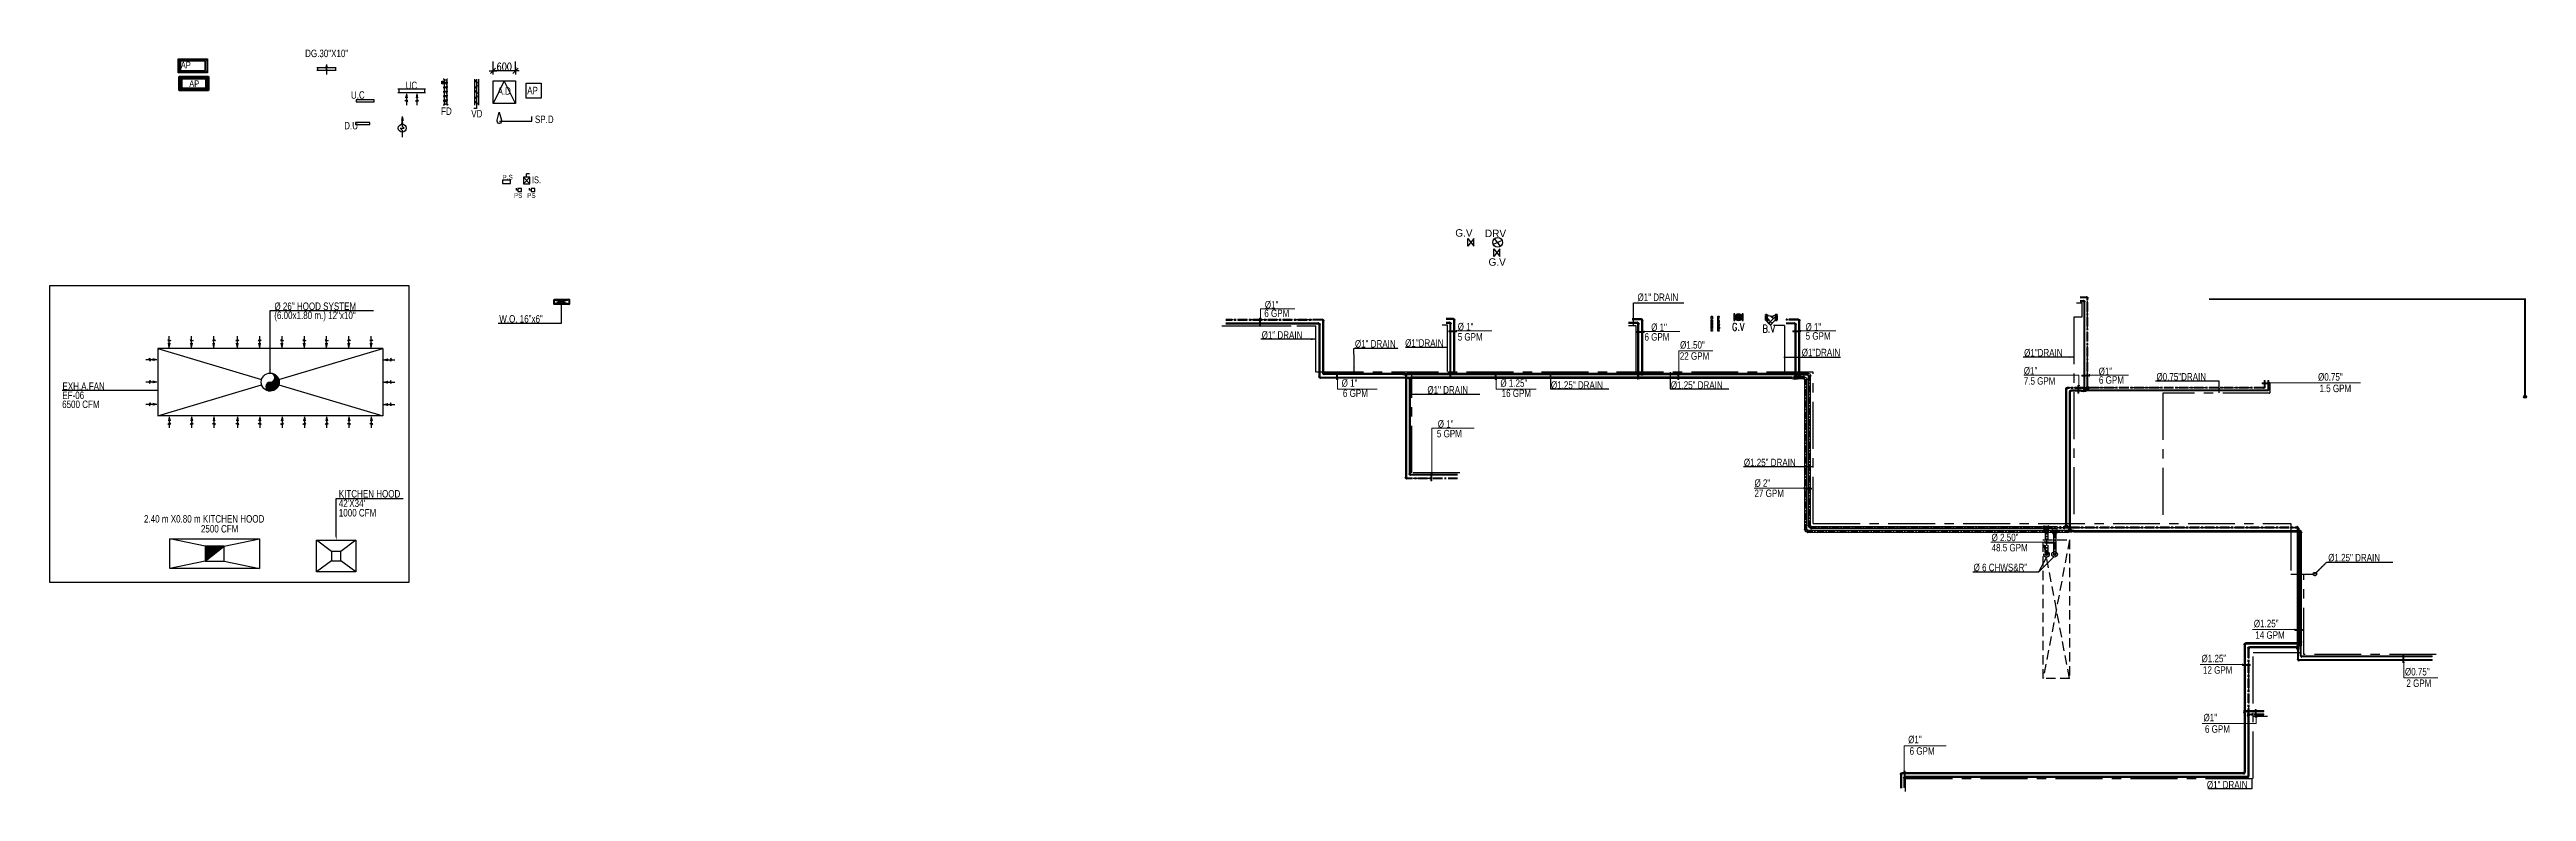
# Model space of a CAD drawing. Header units: millimetres. Extents: x -21221 to 1625077, y -149981 to 356550.
# Drawn here: x 985244 to 1051334, y 202131 to 221929 of the extents above; entities that cross this region are included whole.
import ezdxf
from ezdxf.enums import TextEntityAlignment as Align

# ---------------------------------------------------------------- set-up
doc = ezdxf.new("R2010")
doc.units = ezdxf.units.MM
doc.header["$LTSCALE"] = 1000
doc.header["$MEASUREMENT"] = 0
doc.header["$PDMODE"] = 35
for name, pattern in [('CENTER', [2, 1.25, -0.25, 0.25, -0.25]), ('CENTER2', [1.125, 0.75, -0.125, 0.125, -0.125]), ('CENTERX2', [4, 2.5, -0.5, 0.5, -0.5]), ('HIDDEN', [0.375, 0.25, -0.125]), ('HIDDEN2', [0.1875, 0.125, -0.0625])]:
    doc.linetypes.add(name, pattern=pattern)
doc.layers.get('0').update_dxf_attribs({"linetype": 'CONTINUOUS'})
doc.layers.get('DEFPOINTS').update_dxf_attribs({"linetype": 'CONTINUOUS'})
doc.layers.add('0_TEXT', color=2, linetype='CONTINUOUS', lineweight=0)
doc.layers.add('6-RETURN-DUCT', color=6, linetype='CONTINUOUS', lineweight=50)
for name, color, linetype in [('1-EX-DUCT', 1, 'CONTINUOUS'), ('10-BUILDER WORK', 10, 'CONTINUOUS'), ('11-F-A-DUCT', 11, 'CONTINUOUS'), ('12- EQUIPMENT HVAC', 12, 'CONTINUOUS'), ('12-RETURN-PIPE', 12, 'CONTINUOUS'), ('3- SUPPLY DUCT', 3, 'CONTINUOUS'), ('4-DUCT-TEXT', 4, 'CONTINUOUS'), ('4-EXA-TEXT', 4, 'CONTINUOUS'), ('4-REVERS RETURN-PIPE', 4, 'CONTINUOUS'), ('40-SUPPLY-PIPE', 40, 'CONTINUOUS'), ('44-DRAIN', 44, 'CENTER'), ('ACDUCT', 6, 'CONTINUOUS'), ('AZ-SHOP-EM-EXPOS', 6, 'CONTINUOUS'), ('DIM-DPME-1-100', 7, 'CONTINUOUS'), ('DIM-DPME-1-50', 10, 'CONTINUOUS'), ('ffffff', 9, 'CONTINUOUS')]:
    doc.layers.add(name, color=color, linetype=linetype)
doc.styles.add('DIM-DPME-1-100', font='romans.shx', dxfattribs={"width": 0.8})
doc.styles.add('DIM-DPME-1-50', font='romans.shx')
doc.styles.add('ROMANS', font='romans.shx', dxfattribs={"width": 0.85})
doc.styles.add('STANCIL', font='stencil.shx', dxfattribs={"height": 0.2})
doc.styles.add('STENCIL', font='stencil.shx')
doc.styles.add('TEXT-P', font='stencil.shx', dxfattribs={"height": 0.3})
doc.dimstyles.new('ARROW', dxfattribs={"dimscale": 0, "dimtxt": 125, "dimasz": 125, "dimexe": 20, "dimexo": 20, "dimgap": 15, "dimtad": 1, "dimdec": 0, "dimzin": 1, "dimdsep": 46, "dimtxsty": 'DIM-DPME-1-50', "dimblk": 'DIM-DPME-1-50', "dimcen": 1.25, "dimdle": 250, "dimclrd": 33, "dimclre": 33, "dimclrt": 4, "dimadec": 0, "dimazin": 2, "dimtfac": 1, "dimtdec": 0, "dimtmove": 0, "dimatfit": 3, "dimfxl": 1, "dimtolj": 1, "dimtzin": 0, "dimarcsym": 0})
doc.dimstyles.new('DIM-DPME-1-100', dxfattribs={"dimscale": 0, "dimtxt": 200, "dimasz": 1, "dimexe": 250, "dimexo": 250, "dimgap": 10, "dimtad": 1, "dimdec": 0, "dimrnd": 5, "dimzin": 1, "dimdsep": 46, "dimtxsty": 'DIM-DPME-1-100', "dimblk": 'DIM-DPME-1-100', "dimcen": 2.5, "dimdle": 250, "dimclrd": 10, "dimclre": 10, "dimclrt": 4, "dimadec": 0, "dimazin": 0, "dimtfac": 1, "dimtdec": 0, "dimtmove": 0, "dimatfit": 3, "dimldrblk": 'DIM-DPME-1-100', "dimfxl": 1, "dimtolj": 1, "dimtzin": 0, "dimarcsym": 0})
doc.dimstyles.get("Standard").update_dxf_attribs({"dimtxt": 125, "dimasz": 200, "dimexe": 0.18, "dimexo": 0.0625, "dimgap": 0.09, "dimtad": 0, "dimtih": 1, "dimtoh": 1, "dimdec": 4, "dimlfac": 0.1, "dimzin": 0, "dimdsep": 46, "dimtxsty": 'ROMANS', "dimcen": 0.09, "dimclrd": 1, "dimclre": 1, "dimclrt": 256, "dimadec": 0, "dimazin": 0, "dimtfac": 1, "dimtdec": 4, "dimtofl": 0, "dimtmove": 0, "dimatfit": 3, "dimfxl": 1, "dimtolj": 1, "dimtzin": 0, "dimarcsym": 0})

msp = doc.modelspace()

# ---------------------------------------------------------------- texts
at = {"layer": '1-EX-DUCT', "color": 4, "style": 'TEXT-P', "width": 0.8}
msp.add_text('D.U', height=200, rotation=360, dxfattribs=at).set_placement((993106.2, 219798.9))
at = {"layer": '1-EX-DUCT', "color": 4, "width": 0.8}
for s, style, p in [('%%C 26" HOOD SYSTEM', 'TEXT-P', (991245, 214978.7)), ('(6.00x1.80 m.) 12"x10"', 'TEXT-P', (991240.5, 214737.5)), ('EXH.A.FAN', 'TEXT-P', (985589.5, 212844.3)), ('6500 CFM', 'TEXT-P', (985580.5, 212361.9)), ('EF-06', 'TEXT-P', (985585, 212603.1)), ('KITCHEN HOOD', 'TEXT-P', (992962.7, 209974.3)), ('2.40 m X0.80 m KITCHEN HOOD', 'STENCIL', (987765.4, 209304.9)), ("42'X34'", 'STENCIL', (992962.7, 209721.2)), ('1000 CFM', 'STENCIL', (992962.7, 209468.1)), ('2500 CFM', 'STENCIL', (989283.9, 209041.3))]:
    msp.add_text(s, height=200, dxfattribs=dict(at, style=style)).set_placement(p)
at = {"layer": '11-F-A-DUCT', "color": 4, "ltscale": 0.001, "style": 'STENCIL', "width": 0.8}
for p in [(997748.4, 218032.9), (998100.6, 218032.9)]:
    msp.add_text('PS', height=125, rotation=360, dxfattribs=at).set_placement(p, align=Align.MIDDLE_CENTER)
at = {"layer": '12- EQUIPMENT HVAC', "color": 4, "style": 'STANCIL', "width": 0.8}
msp.add_text('IS.', height=180, rotation=0.000032, dxfattribs=at).set_placement((998115, 218361.9))
at = {"layer": '3- SUPPLY DUCT', "color": 4, "width": 0.8}
for s, height, style, p in [('AP', 180, 'STANCIL', (988747.9, 221424.4)), ('DG.30"X10" ', 200, 'STENCIL', (992063.6, 221726))]:
    msp.add_text(s, height=height, dxfattribs=dict(at, style=style)).set_placement(p)
at = {"layer": '3- SUPPLY DUCT', "color": 4, "linetype": 'Continuous', "style": 'STENCIL', "width": 0.8}
for s, p in [('UC', (994746, 220871.4)), ('A.D', (997197.4, 220723.6)), ('AP', (997989.8, 220734.5)), ('FD', (995691, 220184.9)), ('VD', (996496.6, 220117.7)), ('SP.D', (998195.4, 219966.3))]:
    msp.add_text(s, height=200, dxfattribs=at).set_placement(p)
at = {"layer": '4-EXA-TEXT', "ltscale": 0.001, "style": 'STENCIL'}
msp.add_text('P.S', height=125, rotation=360, dxfattribs=at).set_placement((997325.8, 218460.3))
at = {"layer": '40-SUPPLY-PIPE', "color": 4, "style": 'STANCIL'}
for s, p in [('G.V', (1022753.4, 216935.4, 0)), ('DRV', (1023543.6, 216922.7))]:
    msp.add_text(s, height=200, rotation=0.010375, dxfattribs=at).set_placement(p)
at = {"layer": '40-SUPPLY-PIPE', "color": 4, "extrusion": (6.65261e-05, -9.49247e-06, 1), "style": 'STANCIL'}
msp.add_text('G.V', height=200, rotation=0.010375, dxfattribs=at).set_placement((1023640.1, 216159.3, 66.3))
at = {"layer": '40-SUPPLY-PIPE', "color": 4, "ltscale": 0.001, "style": 'STENCIL', "width": 0.8}
for s, p in [('6 GPM', (1017656.7, 214791.6, -198083.1)), ('%%C1"', (1017671.2, 215020.7, -198083.1)), ('%%C1" DRAIN', (1017586.4, 214212.2, -66.1)), ('%%C 1"', (1022817.2, 214435.1, 4.4)), ('5 GPM', (1022817.2, 214162.5, 4.4)), ('6 GPM', (1027801.4, 214161.6, 4.4)), ('%%C 1"', (1027978.2, 214418.2, 4.4)), ('%%C1.50"', (1028750.5, 213947.2, 0)), ('%%C 1"', (1032096.9, 214427.4, -14.5)), ('5 GPM', (1032101, 214186.6, 0)), ('22 GPM', (1028743.2, 213650.8, 0)), ('%%C 1"', (1019720.9, 212929.9, 0)), ('6 GPM', (1019754.3, 212657.3, 0)), ('%%C 1.25"', (1023956.5, 212929.9, 0)), ('16 GPM', (1023990, 212657.3, 0)), ('%%C1"', (1037921.7, 213258.5, 0)), ('7.5 GPM', (1037921.7, 212985.9, 0)), ('%%C1"', (1039919.5, 213240.5, 0)), ('6 GPM', (1039926.7, 213011.3, 0)), ('%%C0.75"', (1045773.1, 213093, -521.2)), ('1.5 GPM', (1045812.2, 212787.3, -521.2)), ('5 GPM', (1022261.8, 211580, 0)), ('%%C 1"', (1022285, 211838.4, 0)), ('%%C 2"', (1030736.2, 210260.1, 0)), ('27 GPM', (1030736.2, 209987.5, 0)), ('%%C 2.50"', (1037062.7, 208810, 0)), ('%%C 6 CHWS&R"', (1036582.1, 208008.3, 0)), ('48.5 GPM', (1037062.7, 208537.4, 0)), ('%%C1.25"', (1044060.1, 206511.3, -385387.9)), ('14 GPM', (1044099.2, 206205.6, -385387.9)), ('%%C1.25"', (1042664.1, 205578, -521.2)), ('12 GPM', (1042703.2, 205272.3, -521.2)), ('%%C0.75"', (1048091.8, 205225.8, 0)), ('2 GPM', (1048130.9, 204920.1)), ('%%C1"', (1034837.1, 203417.4, -521.2)), ('%%C1"', (1042716.4, 204002.9, -521.2)), ('6 GPM', (1042755.5, 203697.2, -521.2)), ('6 GPM', (1034876.2, 203111.7, -521.2))]:
    msp.add_text(s, height=200, dxfattribs=at).set_placement(p)
at = {"layer": '40-SUPPLY-PIPE', "color": 4, "style": 'ROMANS', "width": 0.8}
for s, p in [('G.V', (1030135.7, 214426.5)), ('B.V', (1030946.9, 214379.4))]:
    msp.add_text(s, height=200, dxfattribs=at).set_placement(p)
at = {"layer": '44-DRAIN', "color": 4, "ltscale": 0.001, "style": 'STENCIL', "width": 0.8}
for s, p in [('%%C1" DRAIN', (1027614.4, 215219.2)), ('%%C1" DRAIN', (1020075.5, 213975.8, -66.1)), ('%%C1" DRAIN', (1020075.5, 213975.8, -66.1)), ('%%C1"DRAIN', (1021413.4, 213999.3, 66.1)), ('%%C1"DRAIN', (1031996.4, 213744.6)), ('%%C1"DRAIN', (1031996.4, 213744.6)), ('%%C1"DRAIN', (1037929.1, 213737.6)), ('%%C1" DRAIN', (1022008.5, 212746.5, -66.1)), ('%%C1.25" DRAIN', (1025305.9, 212876.9)), ('%%C1.25" DRAIN', (1025305.9, 212876.9)), ('%%C1.25" DRAIN', (1028503.3, 212876.9)), ('%%C0.75"DRAIN', (1041461.3, 213096.2)), ('%%C1.25" DRAIN', (1030451.7, 210810.2, -66.1)), ('%%C1.25" DRAIN', (1030451.7, 210810.2, -66.1)), ('%%C1.25" DRAIN', (1046043.7, 208270.2)), ('%%C1" DRAIN', (1042807.1, 202210.3))]:
    msp.add_text(s, height=200, dxfattribs=at).set_placement(p)
at = {"layer": '6-RETURN-DUCT', "color": 4, "width": 0.8}
for s, height, style, p in [('AP', 180, 'STANCIL', (988972.1, 220925.6)), ('W.O. 16"x6"', 200, 'TEXT-P', (997244, 214642.3))]:
    msp.add_text(s, height=height, dxfattribs=dict(at, style=style)).set_placement(p)
at = {"layer": 'ffffff', "color": 4, "linetype": 'Continuous', "style": 'STENCIL', "width": 0.8}
msp.add_text('U.C', height=200, dxfattribs=at).set_placement((993286, 220615.9))

# ---------------------------------------------------------------- blocks, each defined once
blk = doc.blocks.new('UC')
at = {"layer": '1-EX-DUCT'}
for points in [[(-139, -76), (-118, -185), (-139, -164), (-160, -185)], [(139, -76), (118, -185), (139, -164), (160, -185)]]:
    blk.add_hatch(color=13, dxfattribs=at).paths.add_polyline_path(points)
at = {"layer": '1-EX-DUCT', "color": 12}
for p, q in [((365, 51), (-365, 51)), ((-340, 51), (-340, -51)), ((340, 51), (340, -51)), ((365, -51), (-365, -51))]:
    blk.add_line(p, q, dxfattribs=at)
at = {"layer": '1-EX-DUCT', "color": 13}
for p, q in [((-179, -264), (-139, -239)), ((-99, -264), (-179, -264)), ((-139, -76), (-160, -185)), ((-139, -164), (-160, -185)), ((-139, -76), (-118, -185)), ((-139, -164), (-139, -239)), ((-139, -164), (-118, -185)), ((-139, -289), (-99, -264)), ((-139, -289), (-139, -374)), ((139, -289), (99, -264)), ((99, -264), (179, -264)), ((139, -76), (118, -185)), ((139, -164), (118, -185)), ((139, -76), (160, -185)), ((139, -164), (139, -239)), ((139, -164), (160, -185)), ((179, -264), (139, -239)), ((139, -289), (139, -374))]:
    blk.add_line(p, q, dxfattribs=at)
blk = doc.blocks.new('F_D_1')
at = {"color": 12}
for p, q in [((-73, 545), (-73, 570)), ((-73, 570), (-57, 570)), ((-57, 545), (-73, 545)), ((-57, 0), (-57, 570)), ((-57, 550), (0, 550)), ((-24, 548), (-28, 550)), ((-22, 550), (-24, 548)), ((0, 0), (0, 570)), ((0, 570), (17, 570)), ((-69, 466), (-72, 460)), ((-69, 371), (-72, 365)), ((-69, 277), (-72, 270)), ((-69, 182), (-72, 176)), ((-69, 87), (-72, 81)), ((-69, 466), (-65, 460)), ((-69, 371), (-65, 365)), ((-69, 277), (-65, 270)), ((-69, 182), (-65, 176)), ((-69, 87), (-65, 81)), ((-65, 518), (15, 462)), ((-65, 460), (-32, 460)), ((-65, 365), (-32, 365)), ((-65, 270), (-32, 270)), ((-65, 176), (-32, 176)), ((-65, 81), (-32, 81)), ((-57, 23), (0, 23)), ((-29, 460), (-51, 502)), ((-29, 365), (-51, 407)), ((-29, 270), (-51, 312)), ((-29, 175), (-51, 217)), ((-29, 81), (-51, 122)), ((-39, 81), (-39, 74)), ((-39, 74), (4, 65)), ((-28, 466), (-32, 460)), ((-28, 371), (-32, 365)), ((-28, 277), (-32, 270)), ((-28, 182), (-32, 176)), ((-28, 87), (-32, 81)), ((-28, 466), (-25, 460)), ((-28, 371), (-25, 365)), ((-28, 277), (-25, 270)), ((-28, 182), (-25, 176)), ((-28, 87), (-25, 81)), ((-24, 20), (-28, 23)), ((-25, 460), (8, 460)), ((-25, 365), (8, 365)), ((-25, 270), (8, 270)), ((-25, 176), (8, 176)), ((-25, 81), (8, 81)), ((-22, 23), (-24, 20)), ((0, 0), (17, 0)), ((1, 71), (10, 54)), ((3, 72), (13, 57)), ((4, 65), (4, 81)), ((12, 454), (8, 460)), ((12, 359), (8, 365)), ((12, 264), (8, 270)), ((12, 169), (8, 176)), ((32, 81), (8, 58)), ((12, 75), (8, 81)), ((12, 454), (16, 460)), ((12, 359), (16, 365)), ((12, 264), (16, 270)), ((12, 169), (16, 176)), ((12, 75), (16, 81)), ((38, 75), (15, 52)), ((-73, 0), (-57, 0))]:
    blk.add_line(p, q, dxfattribs=at)
at = {"color": 12, "linetype": 'CENTER2'}
for points in [[(50, 106), (50, 45), (0, 45)], [(0, 106), (50, 106)]]:
    blk.add_lwpolyline(points, dxfattribs=at)
at = {"color": 12}
for centre, radius in [((-65, 558), 1.97), ((-28, 460), 2.47), ((-28, 365), 2.47), ((-28, 270), 2.47), ((-28, 176), 2.47), ((-28, 81), 2.47), ((2, 72), 1.21), ((12, 55), 2.25), ((37, 81), 2.47)]:
    blk.add_circle(centre, radius, dxfattribs=at)
at = {"color": 12, "linetype": 'HIDDEN2'}
for centre, start, end in [((-47, 459), 178.3324, 247.9239), ((-47, 365), 178.3324, 247.9239), ((-47, 270), 178.3324, 247.9239), ((-47, 175), 178.3324, 247.9239), ((-47, 80), 178.3324, 247.9239), ((-9, 461), 358.3324, 67.9239), ((-9, 366), 358.3324, 67.9239), ((-9, 271), 358.3324, 67.9239), ((-9, 176), 358.3324, 67.9239), ((-9, 81), 358.3324, 67.9239)]:
    blk.add_arc(centre, 25.3, start, end, dxfattribs=at)
at = {"color": 12}
for centre, radius, start, end in [((12, 55), 4.47, 135, 315), ((37, 81), 5.82, 275.1185, 174.8815)]:
    blk.add_arc(centre, radius, start, end, dxfattribs=at)
blk = doc.blocks.new('VD')
at = {"color": 12}
for p, q in [((-791, 0), (-791, 70)), ((0, 0), (-791, 0)), ((0, 50), (-700, 50)), ((-593, 40), (-673, -40)), ((-523, 40), (-443, -40)), ((-305, 40), (-385, -40)), ((-244, 40), (-164, -40)), ((-29, 40), (-109, -40)), ((0, -50), (-700, -50))]:
    blk.add_line(p, q, dxfattribs=at)
for centre in [(-633, 0), (-483, 0), (-345, 0), (-204, 0), (-69, 0)]:
    blk.add_ellipse(centre, major_axis=(-8.49, -8.49), ratio=1, start_param=-0.785398, end_param=5.497787, dxfattribs=at)
blk = doc.blocks.new('GV-100-Plan')
for p, q in [((76, 110), (-76, 110)), ((-76, 110), (-76, 82)), ((-76, 96), (76, 96)), ((-76, 82), (76, 82)), ((-63, 30), (-12, 0)), ((-58, 40), (-6, 10)), ((-37, 48), (-40, 57)), ((-6, 48), (-37, 48)), ((-6, 10), (-6, 70)), ((6, 10), (6, 70)), ((6, 10), (58, 40)), ((12, 0), (63, 30)), ((37, 48), (40, 57)), ((76, 96), (76, 110)), ((76, 82), (76, 96)), ((76, -82), (-76, -82)), ((-76, -82), (-76, -110)), ((-76, -96), (76, -96)), ((-76, -110), (76, -110)), ((-63, -30), (-12, 0)), ((-58, -40), (-6, -10)), ((-37, -48), (-40, -57)), ((-37, -48), (-6, -48)), ((-6, -70), (-6, -10)), ((6, -10), (58, -40)), ((6, -70), (6, -10)), ((6, -48), (37, -48)), ((12, 0), (63, -30)), ((37, -48), (40, -57)), ((76, -96), (76, -82)), ((76, -110), (76, -96))]:
    blk.add_line(p, q)
for points in [[(-37, 15), (-37, -15)], [(37, 48), (6, 48)], [(37, -15), (37, 15)]]:
    blk.add_lwpolyline(points)
for centre, radius in [((0, 0), 80.9), ((-29, 40), 6.15), ((-29, -1), 6.15), ((0, 0), 11.7), ((0, 0), 6.18), ((30, 40), 6.15), ((30, -1), 6.15), ((-29, -40), 6.15), ((30, -40), 6.15)]:
    blk.add_circle(centre, radius)
for radius, start, end in [(69.8, 154.5349, 205.4651), (60.4, 155.2434, 204.7566), (69.8, 94.5349, 145.4651), (60.4, 127.6315, 144.7566), (69.8, 34.5349, 85.4651), (60.4, 307.6315, 52.3685), (69.8, 334.5349, 25.4651), (69.8, 214.5349, 265.4651), (60.4, 215.2434, 232.3685), (69.8, 274.5349, 325.4651)]:
    blk.add_arc((0, 0), radius, start, end)
blk = doc.blocks.new('A$C53F904C2')
at = {"layer": '12-RETURN-PIPE', "extrusion": (-2.57074e-05, -8.3251e-12, 1)}
for p, q in [((-79, 271, 0), (-79, 285, 0)), ((-79, 285, 0), (79, 285, 0)), ((-79, 271, 0), (-79, 285, 0)), ((79, 271, 0), (-79, 271, 0)), ((-79, 271, 0), (-79, 257, 0)), ((-79, 271, 0), (79, 271, 0)), ((-79, 257, 0), (-79, 271, 0)), ((79, 271, 0), (-79, 271, 0)), ((-79, 257, 0), (79, 257, 0)), ((79, 257, 0), (-79, 257, 0)), ((79, 14, 0), (-79, 14, 0)), ((-79, 14, 0), (-79, 0, 0)), ((79, 14, 0), (-79, 14, 0)), ((-79, 14, 0), (-79, 0, 0)), ((-79, 0, 0), (79, 0, 0)), ((-79, 0, 0), (79, 0, 0)), ((79, 0, 0), (-79, 0, 0)), ((-78, 256, 0), (-78, 257, 0)), ((-78, 256, 0), (-51, 256, 0)), ((-78, 15, 0), (-78, 14, 0)), ((-78, 15, 0), (-51, 15, 0)), ((-76, 293, 0), (-76, 285, 0)), ((-75, 254, 0), (-75, 247, 0)), ((-75, 17, 0), (-75, 24, 0)), ((-71, 294, 0), (-74, 294, 0)), ((-74, 294, 0), (-58, 294, 0)), ((-72, 255, 0), (-56, 255, 0)), ((-70, 255, 0), (-72, 255, 0)), ((-70, 246, 0), (-72, 246, 0)), ((-70, 25, 0), (-72, 25, 0)), ((-72, 16, 0), (-56, 16, 0)), ((-70, 16, 0), (-72, 16, 0)), ((-58, 294, 0), (-71, 294, 0)), ((-71, 293, 0), (-71, 285, 0)), ((-56, 255, 0), (-70, 255, 0)), ((-70, 254, 0), (-70, 247, 0)), ((-56, 246, 0), (-70, 246, 0)), ((-70, 246, 0), (-70, 240, 0)), ((-59, 240, 0), (-70, 240, 0)), ((-59, 240, 0), (-70, 240, 0)), ((-69, 239, 0), (-70, 240, 0)), ((-69, 32, 0), (-70, 31, 0)), ((-59, 31, 0), (-70, 31, 0)), ((-59, 31, 0), (-70, 31, 0)), ((-70, 25, 0), (-70, 31, 0)), ((-56, 25, 0), (-70, 25, 0)), ((-70, 17, 0), (-70, 24, 0)), ((-56, 16, 0), (-70, 16, 0)), ((-60, 239, 0), (-69, 239, 0)), ((-60, 32, 0), (-69, 32, 0)), ((-60, 293, 0), (-60, 285, 0)), ((-60, 239, 0), (-59, 240, 0)), ((-60, 32, 0), (-59, 31, 0)), ((-59, 254, 0), (-59, 247, 0)), ((-59, 246, 0), (-59, 240, 0)), ((-59, 25, 0), (-59, 31, 0)), ((-59, 17, 0), (-59, 24, 0)), ((-55, 293, 0), (-55, 285, 0)), ((-54, 254, 0), (-54, 247, 0)), ((-54, 17, 0), (-54, 24, 0)), ((-51, 256, 0), (-51, 257, 0)), ((-51, 15, 0), (-51, 14, 0)), ((-47, 256, 0), (-47, 257, 0)), ((-47, 256, 0), (-20, 256, 0)), ((-47, 65, 0), (-47, 14, 0)), ((-47, 15, 0), (-47, 14, 0)), ((-47, 15, 0), (-20, 15, 0)), ((-44, 293, 0), (-44, 285, 0)), ((-44, 254, 0), (-44, 247, 0)), ((-44, 17, 0), (-44, 24, 0)), ((-39, 294, 0), (-42, 294, 0)), ((-42, 294, 0), (-26, 294, 0)), ((-42, 255, 0), (-26, 255, 0)), ((-39, 255, 0), (-42, 255, 0)), ((-39, 246, 0), (-42, 246, 0)), ((-39, 25, 0), (-42, 25, 0)), ((-42, 16, 0), (-26, 16, 0)), ((-39, 16, 0), (-42, 16, 0)), ((-26, 294, 0), (-39, 294, 0)), ((-39, 293, 0), (-39, 285, 0)), ((-26, 255, 0), (-39, 255, 0)), ((-39, 254, 0), (-39, 247, 0)), ((-26, 246, 0), (-39, 246, 0)), ((-39, 246, 0), (-39, 240, 0)), ((-28, 240, 0), (-39, 240, 0)), ((-28, 240, 0), (-39, 240, 0)), ((-38, 239, 0), (-39, 240, 0)), ((-38, 32, 0), (-39, 31, 0)), ((-28, 31, 0), (-39, 31, 0)), ((-28, 31, 0), (-39, 31, 0)), ((-39, 25, 0), (-39, 31, 0)), ((-26, 25, 0), (-39, 25, 0)), ((-39, 17, 0), (-39, 24, 0)), ((-26, 16, 0), (-39, 16, 0)), ((-30, 239, 0), (-38, 239, 0)), ((-30, 32, 0), (-38, 32, 0)), ((-30, 239, 0), (-28, 240, 0)), ((-30, 32, 0), (-28, 31, 0)), ((-29, 293, 0), (-29, 285, 0)), ((-28, 254, 0), (-28, 247, 0)), ((-28, 246, 0), (-28, 240, 0)), ((-28, 25, 0), (-28, 31, 0)), ((-28, 17, 0), (-28, 24, 0)), ((-23, 293, 0), (-23, 285, 0)), ((-23, 254, 0), (-23, 247, 0)), ((-23, 17, 0), (-23, 24, 0)), ((-20, 256, 0), (-20, 257, 0)), ((-20, 15, 0), (-20, 14, 0)), ((-12, 256, 0), (-12, 257, 0)), ((-12, 256, 0), (15, 256, 0)), ((-12, 15, 0), (-12, 14, 0)), ((-12, 15, 0), (15, 15, 0)), ((-10, 293, 0), (-10, 285, 0)), ((-9, 254, 0), (-9, 247, 0)), ((-9, 17, 0), (-9, 24, 0)), ((-8, 294, 0), (8, 294, 0)), ((-5, 294, 0), (-8, 294, 0)), ((-4, 255, 0), (-6, 255, 0)), ((-6, 255, 0), (10, 255, 0)), ((-4, 246, 0), (-6, 246, 0)), ((-4, 25, 0), (-6, 25, 0)), ((-4, 16, 0), (-6, 16, 0)), ((-6, 16, 0), (10, 16, 0)), ((8, 294, 0), (-5, 294, 0)), ((-5, 293, 0), (-5, 285, 0)), ((10, 255, 0), (-4, 255, 0)), ((-4, 254, 0), (-4, 247, 0)), ((-4, 246, 0), (-4, 240, 0)), ((10, 246, 0), (-4, 246, 0)), ((-3, 239, 0), (-4, 240, 0)), ((7, 240, 0), (-4, 240, 0)), ((7, 240, 0), (-4, 240, 0)), ((-3, 32, 0), (-4, 31, 0)), ((-4, 25, 0), (-4, 31, 0)), ((7, 31, 0), (-4, 31, 0)), ((7, 31, 0), (-4, 31, 0)), ((10, 25, 0), (-4, 25, 0)), ((-4, 17, 0), (-4, 24, 0)), ((10, 16, 0), (-4, 16, 0)), ((6, 239, 0), (-3, 239, 0)), ((6, 32, 0), (-3, 32, 0)), ((172, 51, 0), (0, 223, 0)), ((6, 293, 0), (6, 285, 0)), ((6, 239, 0), (7, 240, 0)), ((6, 32, 0), (7, 31, 0)), ((7, 254, 0), (7, 247, 0)), ((7, 246, 0), (7, 240, 0)), ((7, 25, 0), (7, 31, 0)), ((7, 17, 0), (7, 24, 0)), ((11, 293, 0), (11, 285, 0)), ((12, 254, 0), (12, 247, 0)), ((12, 17, 0), (12, 24, 0)), ((15, 256, 0), (15, 257, 0)), ((15, 15, 0), (15, 14, 0)), ((20, 256, 0), (20, 257, 0)), ((47, 256, 0), (20, 256, 0)), ((47, 15, 0), (20, 15, 0)), ((20, 15, 0), (20, 14, 0)), ((23, 293, 0), (23, 285, 0)), ((23, 254, 0), (23, 247, 0)), ((23, 17, 0), (23, 24, 0)), ((42, 294, 0), (26, 294, 0)), ((26, 294, 0), (39, 294, 0)), ((42, 255, 0), (26, 255, 0)), ((26, 255, 0), (39, 255, 0)), ((26, 246, 0), (39, 246, 0)), ((26, 25, 0), (39, 25, 0)), ((42, 16, 0), (26, 16, 0)), ((26, 16, 0), (39, 16, 0)), ((28, 254, 0), (28, 247, 0)), ((28, 246, 0), (28, 240, 0)), ((30, 239, 0), (28, 240, 0)), ((28, 240, 0), (39, 240, 0)), ((28, 240, 0), (39, 240, 0)), ((30, 32, 0), (28, 31, 0)), ((28, 25, 0), (28, 31, 0)), ((28, 31, 0), (39, 31, 0)), ((28, 31, 0), (39, 31, 0)), ((28, 17, 0), (28, 24, 0)), ((29, 293, 0), (29, 285, 0)), ((30, 239, 0), (38, 239, 0)), ((30, 32, 0), (38, 32, 0)), ((38, 239, 0), (39, 240, 0)), ((38, 32, 0), (39, 31, 0)), ((39, 294, 0), (42, 294, 0)), ((39, 293, 0), (39, 285, 0)), ((39, 255, 0), (42, 255, 0)), ((39, 254, 0), (39, 247, 0)), ((39, 246, 0), (42, 246, 0)), ((39, 246, 0), (39, 240, 0)), ((39, 25, 0), (39, 31, 0)), ((39, 25, 0), (42, 25, 0)), ((39, 17, 0), (39, 24, 0)), ((39, 16, 0), (42, 16, 0)), ((44, 293, 0), (44, 285, 0)), ((44, 254, 0), (44, 247, 0)), ((44, 17, 0), (44, 24, 0)), ((47, 256, 0), (47, 257, 0)), ((47, 63, 0), (47, 14, 0)), ((47, 15, 0), (47, 14, 0)), ((51, 256, 0), (51, 257, 0)), ((78, 256, 0), (51, 256, 0)), ((78, 15, 0), (51, 15, 0)), ((51, 15, 0), (51, 14, 0)), ((54, 254, 0), (54, 247, 0)), ((54, 17, 0), (54, 24, 0)), ((55, 293, 0), (55, 285, 0)), ((66, 62, 0), (55, 67, 0)), ((72, 255, 0), (56, 255, 0)), ((56, 255, 0), (70, 255, 0)), ((56, 246, 0), (70, 246, 0)), ((56, 25, 0), (70, 25, 0)), ((72, 16, 0), (56, 16, 0)), ((56, 16, 0), (70, 16, 0)), ((58, 294, 0), (71, 294, 0)), ((74, 294, 0), (58, 294, 0)), ((59, 257, 0), (59, 249, 0)), ((59, 254, 0), (59, 247, 0)), ((59, 246, 0), (59, 240, 0)), ((60, 239, 0), (59, 240, 0)), ((59, 240, 0), (70, 240, 0)), ((59, 240, 0), (70, 240, 0)), ((60, 32, 0), (59, 31, 0)), ((59, 25, 0), (59, 31, 0)), ((59, 31, 0), (70, 31, 0)), ((59, 31, 0), (70, 31, 0)), ((59, 17, 0), (59, 24, 0)), ((60, 293, 0), (60, 285, 0)), ((60, 239, 0), (69, 239, 0)), ((60, 32, 0), (69, 32, 0)), ((165, 156, 0), (67, 58, 0)), ((103, 22, 0), (67, 58, 0)), ((69, 239, 0), (70, 240, 0)), ((69, 32, 0), (70, 31, 0)), ((70, 255, 0), (72, 255, 0)), ((70, 254, 0), (70, 247, 0)), ((70, 246, 0), (72, 246, 0)), ((70, 246, 0), (70, 240, 0)), ((70, 25, 0), (70, 31, 0)), ((70, 25, 0), (72, 25, 0)), ((70, 17, 0), (70, 24, 0)), ((70, 16, 0), (72, 16, 0)), ((71, 294, 0), (74, 294, 0)), ((71, 293, 0), (71, 285, 0)), ((75, 254, 0), (75, 247, 0)), ((75, 17, 0), (75, 24, 0)), ((76, 293, 0), (76, 285, 0)), ((78, 256, 0), (78, 257, 0)), ((78, 15, 0), (78, 14, 0)), ((79, 285, 0), (79, 271, 0)), ((79, 271, 0), (79, 285, 0)), ((79, 257, 0), (79, 271, 0)), ((79, 271, 0), (79, 257, 0)), ((79, 257, 0), (79, 271, 0)), ((79, 0, 0), (79, 14, 0)), ((79, 0, 0), (79, 14, 0)), ((79, 14, 0), (79, 0, 0)), ((79, -14, 0), (79, 0, 0)), ((79, 0, 0), (79, -14, 0)), ((103, 22, 0), (201, 120, 0)), ((109, 28, 0), (124, 43, 0)), ((115, 23, 0), (109, 28, 0)), ((118, 26, 0), (113, 32, 0)), ((129, 35, 0), (117, 24, 0)), ((117, 24, 0), (127, 33, 0)), ((126, 34, 0), (120, 40, 0)), ((130, 38, 0), (124, 43, 0)), ((127, 33, 0), (129, 35, 0)), ((132, 51, 0), (142, 53, 0)), ((142, 53, 0), (170, 81, 0)), ((164, 75, 0), (149, 60, 0)), ((154, 54, 0), (149, 60, 0)), ((158, 58, 0), (152, 64, 0)), ((161, 158, 0), (155, 158, 0)), ((157, 55, 0), (168, 66, 0)), ((159, 57, 0), (157, 55, 0)), ((168, 66, 0), (159, 57, 0)), ((166, 65, 0), (160, 71, 0)), ((169, 69, 0), (164, 75, 0)), ((201, 120, 0), (165, 156, 0)), ((172, 91, 0), (170, 82, 0)), ((195, 114, 0), (180, 99, 0)), ((186, 94, 0), (180, 99, 0)), ((190, 98, 0), (184, 103, 0)), ((189, 95, 0), (200, 106, 0)), ((191, 97, 0), (189, 95, 0)), ((197, 105, 0), (191, 111, 0)), ((200, 106, 0), (191, 97, 0)), ((201, 109, 0), (195, 114, 0)), ((-79, 0, 0), (-79, -14, 0)), ((-79, 0, 0), (-79, -14, 0)), ((-79, -14, 0), (79, -14, 0)), ((-76, -22, 0), (-76, -14, 0)), ((-71, -23, 0), (-74, -23, 0)), ((-74, -23, 0), (-58, -23, 0)), ((-71, -22, 0), (-71, -14, 0)), ((-58, -23, 0), (-71, -23, 0)), ((-60, -22, 0), (-60, -14, 0)), ((-55, -22, 0), (-55, -14, 0)), ((-44, -22, 0), (-44, -14, 0)), ((-39, -23, 0), (-42, -23, 0)), ((-42, -23, 0), (-26, -23, 0)), ((-39, -22, 0), (-39, -14, 0)), ((-26, -23, 0), (-39, -23, 0)), ((-29, -22, 0), (-29, -14, 0)), ((-23, -22, 0), (-23, -14, 0)), ((-10, -22, 0), (-10, -14, 0)), ((-8, -23, 0), (8, -23, 0)), ((-5, -23, 0), (-8, -23, 0)), ((-5, -22, 0), (-5, -14, 0)), ((8, -23, 0), (-5, -23, 0)), ((6, -22, 0), (6, -14, 0)), ((11, -22, 0), (11, -14, 0)), ((23, -22, 0), (23, -14, 0)), ((42, -23, 0), (26, -23, 0)), ((26, -23, 0), (39, -23, 0)), ((29, -22, 0), (29, -14, 0)), ((39, -22, 0), (39, -14, 0)), ((39, -23, 0), (42, -23, 0)), ((44, -22, 0), (44, -14, 0)), ((55, -22, 0), (55, -14, 0)), ((58, -23, 0), (71, -23, 0)), ((74, -23, 0), (58, -23, 0)), ((60, -22, 0), (60, -14, 0)), ((71, -22, 0), (71, -14, 0)), ((71, -23, 0), (74, -23, 0)), ((76, -22, 0), (76, -14, 0))]:
    blk.add_line(p, q, dxfattribs=at)
at = {"layer": '12-RETURN-PIPE', "extrusion": (2.57074e-05, 8.3251e-12, -1)}
for centre, major_axis, start_param, end_param in [((-74, 291, 0), (2.3, -2.3, 0), 2.976358, 4.877622), ((10, 249, 0), (2.3, -2.3, 0), -0.165235, 1.73603), ((26, 291, 0), (2.3, -2.3, 0), 2.976358, 4.877622), ((26, 252, 0), (2.3, -2.3, 0), 2.976358, 4.877622), ((26, 19, 0), (2.3, -2.3, 0), -0.165235, 1.73603), ((34, 14, 0), (7.76, -7.76, 0), 3.423248, 4.430732), ((56, 252, 0), (2.3, -2.3, 0), 2.976358, 4.877622), ((186, 97, 0), (2.3, -2.3, 0), -0.950633, 0.950632), ((-58, -20, 0), (2.3, -2.3, 0), -0.165235, 1.73603)]:
    blk.add_ellipse(centre, major_axis=major_axis, ratio=1, start_param=start_param, end_param=end_param, dxfattribs=at)
at = {"layer": '12-RETURN-PIPE', "extrusion": (2.57074e-05, 8.32513e-12, -1)}
for centre, start_param, end_param in [((-72, 252, 0), 4.547154, 6.448419), ((-42, 291, 0), 4.547154, 6.448419), ((-42, 22, 0), 4.547154, 6.448419), ((-26, 249, 0), 1.405562, 3.306826), ((-26, 19, 0), 1.405562, 3.306826), ((26, 22, 0), 4.547154, 6.448419), ((72, 19, 0), 1.405562, 3.306826)]:
    blk.add_ellipse(centre, major_axis=(2.3, 2.3, 0), ratio=1, start_param=start_param, end_param=end_param, dxfattribs=at)
at = {"layer": '12-RETURN-PIPE', "extrusion": (2.57074e-05, 8.32511e-12, -1)}
for centre, major_axis, start_param, end_param in [((-72, 249, 0), (2.3, -2.3, 0), -0.165235, 1.73603), ((-72, 22, 0), (2.3, 2.3, 0), 4.547154, 6.448419), ((-72, 19, 0), (2.3, -2.3, 0), -0.165235, 1.73603), ((-66, 284, 0), (7.76, -7.76, 0), 3.423248, 4.430732), ((-64, 244, 0), (7.76, -7.76, 0), 3.423248, 4.430732), ((-64, 257, 0), (7.76, -7.76, 0), 0.281655, 1.28914), ((-64, 14, 0), (7.76, -7.76, 0), 3.423248, 4.430732), ((-64, 27, 0), (7.76, -7.76, 0), 0.281655, 1.28914), ((-56, 252, 0), (2.3, -2.3, 0), 2.976358, 4.877622), ((-56, 249, 0), (2.3, -2.3, 0), -0.165235, 1.73603), ((-42, 252, 0), (2.3, -2.3, 0), 2.976358, 4.877622), ((-42, 249, 0), (2.3, 2.3, 0), 1.405562, 3.306826), ((-42, 19, 0), (2.3, -2.3, 0), -0.165235, 1.73603), ((-34, 284, 0), (7.76, -7.76, 0), 3.423248, 4.430732), ((-34, 244, 0), (7.76, -7.76, 0), 3.423248, 4.430732), ((-34, 257, 0), (7.76, -7.76, 0), 0.281655, 1.28914), ((-34, 27, 0), (7.76, -7.76, 0), 0.281655, 1.28914), ((-26, 291, 0), (2.3, -2.3, 0), 2.976358, 4.877622), ((-26, 22, 0), (2.3, 2.3, 0), 4.547154, 6.448419), ((-8, 291, 0), (2.3, -2.3, 0), 2.976358, 4.877622), ((-6, 252, 0), (2.3, 2.3, 0), 4.547154, 6.448419), ((-6, 249, 0), (2.3, 2.3, 0), 1.405562, 3.306826), ((-6, 22, 0), (2.3, 2.3, 0), 4.547154, 6.448419), ((-6, 19, 0), (2.3, -2.3, 0), -0.165235, 1.73603), ((0, 284, 0), (7.76, -7.76, 0), 3.423248, 4.430732), ((2, 27, 0), (7.76, -7.76, 0), 0.281655, 1.28914), ((8, 291, 0), (2.3, -2.3, 0), 2.976358, 4.877622), ((10, 252, 0), (2.3, -2.3, 0), 2.976358, 4.877622), ((10, 22, 0), (2.3, -2.3, 0), 2.976358, 4.877622), ((10, 19, 0), (2.3, -2.3, 0), -0.165235, 1.73603), ((26, 249, 0), (2.3, 2.3, 0), 1.405562, 3.306826), ((34, 284, 0), (7.76, -7.76, 0), 3.423248, 4.430732), ((34, 244, 0), (7.76, -7.76, 0), 3.423248, 4.430732), ((34, 257, 0), (7.76, -7.76, 0), 0.281655, 1.28914), ((34, 27, 0), (7.76, -7.76, 0), 0.281655, 1.28914), ((42, 252, 0), (2.3, -2.3, 0), 2.976358, 4.877622), ((42, 19, 0), (2.3, 2.3, 0), 1.405562, 3.306826), ((52, 62, 0), (3.99, -3.99, 0), 2.478543, 4.343863), ((56, 249, 0), (2.3, 2.3, 0), 1.405562, 3.306826), ((56, 22, 0), (2.3, -2.3, 0), 2.976358, 4.877622), ((56, 19, 0), (2.3, -2.3, 0), -0.165235, 1.73603), ((64, 244, 0), (7.76, -7.76, 0), 3.423248, 4.430732), ((78, 251, 0), (13.5, -13.5, 0), 1.468062, 2.281971), ((64, 257, 0), (7.76, -7.76, 0), 0.281655, 1.28914), ((64, 14, 0), (7.76, -7.76, 0), 3.423248, 4.430732), ((64, 27, 0), (7.76, -7.76, 0), 0.281655, 1.28914), ((-200, -163, 0), (339, -339, 0), 4.510787, 4.762612), ((71, 62, 0), (3.99, 3.99, 0), 3.141592, 3.92699), ((72, 252, 0), (2.3, -2.3, 0), 2.976358, 4.877622), ((74, 291, 0), (2.3, -2.3, 0), 2.976358, 4.877622), ((115, 26, 0), (2.3, 2.3, 0), 0.620163, 2.521428), ((141, 54, 0), (0.799, -0.799, 0), -0.000001, 0.61892), ((155, 68, 0), (7.76, -7.76, 0), -0.503743, 0.503742), ((161, 152, 0), (3.99, -3.99, 0), 3.92699, 4.712388), ((169, 82, 0), (0.799, 0.799, 0), 0.951875, 1.570796), ((186, 108, 0), (7.76, -7.76, 0), -0.503743, 0.503742), ((-66, -12, 0), (7.76, -7.76, 0), 0.281655, 1.28914), ((-42, -20, 0), (2.3, -2.3, 0), -0.165235, 1.73603), ((-34, -12, 0), (7.76, -7.76, 0), 0.281655, 1.28914), ((-8, -20, 0), (2.3, -2.3, 0), -0.165235, 1.73603), ((0, -12, 0), (7.76, -7.76, 0), 0.281655, 1.28914), ((34, -12, 0), (7.76, -7.76, 0), 0.281655, 1.28914), ((66, -12, 0), (7.76, -7.76, 0), 0.281655, 1.28914)]:
    blk.add_ellipse(centre, major_axis=major_axis, ratio=1, start_param=start_param, end_param=end_param, dxfattribs=at)
at = {"layer": '12-RETURN-PIPE', "extrusion": (2.57074e-05, 8.32512e-12, -1)}
for centre, major_axis, start_param, end_param in [((25, 245, 0), (59.2, 59.2, 0), 2.659928, 4.091059), ((-58, 291, 0), (2.3, 2.3, 0), 4.547154, 6.448419), ((-56, 22, 0), (2.3, 2.3, 0), 4.547154, 6.448419), ((-56, 19, 0), (2.3, 2.3, 0), 1.405562, 3.306826), ((91, 62, 0), (97.4, 97.4, 0), 3.900528, 5.085313), ((-83, 151, 0), (41.6, 41.6, 0), 6.229949, 7.69612), ((-34, 14, 0), (7.76, 7.76, 0), 4.994044, 6.001529), ((-26, 252, 0), (2.3, -2.3, 0), 2.976358, 4.877622), ((2, 244, 0), (7.76, 7.76, 0), 4.994044, 6.001529), ((2, 257, 0), (7.76, 7.76, 0), 1.852452, 2.859936), ((2, 14, 0), (7.76, 7.76, 0), 4.994044, 6.001529), ((42, 291, 0), (2.3, -2.3, 0), 2.976358, 4.877622), ((42, 249, 0), (2.3, -2.3, 0), -0.165235, 1.73603), ((42, 22, 0), (2.3, -2.3, 0), 2.976358, 4.877622), ((62, 61, 0), (11.1, 11.1, 0), 3.775445, 4.04934), ((58, 291, 0), (2.3, 2.3, 0), 4.547154, 6.448419), ((66, 284, 0), (7.76, 7.76, 0), 4.994044, 6.001529), ((72, 249, 0), (2.3, -2.3, 0), -0.165235, 1.73603), ((72, 22, 0), (2.3, -2.3, 0), 2.976358, 4.877622), ((115, 37, 0), (7.76, 7.76, 0), 1.067053, 2.074538), ((126, 37, 0), (2.3, -2.3, 0), -0.950633, 0.950632), ((155, 57, 0), (2.3, 2.3, 0), 0.620163, 2.521428), ((166, 69, 0), (2.3, 2.3, 0), 0.620163, 2.521428), ((198, 108, 0), (2.3, 2.3, 0), 0.620163, 2.521428), ((-74, -20, 0), (2.3, 2.3, 0), 1.405562, 3.306826), ((-26, -20, 0), (2.3, 2.3, 0), 1.405562, 3.306826), ((8, -20, 0), (2.3, 2.3, 0), 1.405562, 3.306826), ((26, -20, 0), (2.3, 2.3, 0), 1.405562, 3.306826), ((42, -20, 0), (2.3, 2.3, 0), 1.405562, 3.306826), ((58, -20, 0), (2.3, -2.3, 0), -0.165235, 1.73603), ((74, -20, 0), (2.3, 2.3, 0), 1.405562, 3.306826)]:
    blk.add_ellipse(centre, major_axis=major_axis, ratio=1, start_param=start_param, end_param=end_param, dxfattribs=at)
blk = doc.blocks.new('m2#')
at = {"layer": '40-SUPPLY-PIPE'}
for p, q in [((-400, 18), (-388, 18)), ((-400, -18), (-400, 18)), ((-400, 9), (-388, 9)), ((-388, 18), (-388, -18)), ((-388, 12), (-357, 12)), ((-357, 15), (-351, 15)), ((-357, -15), (-357, 15)), ((-357, 10), (-351, 10)), ((-357, 3), (-351, 3)), ((-351, 15), (-351, -15)), ((-351, 12), (-345, 12)), ((-345, 18), (-345, -18)), ((-339, 18), (-345, 18)), ((-339, 18), (-339, -18)), ((-339, 12, 244060), (-284, 12, 244684)), ((-284, 18), (-284, -18)), ((-284, 18), (-278, 18)), ((-278, 18), (-278, -18)), ((-278, 12), (-272, 12)), ((-272, 15), (-266, 15)), ((-272, -15), (-272, 15)), ((-272, 10), (-266, 10)), ((-272, 3), (-266, 3)), ((-266, 15), (-266, -15)), ((-266, 12), (-260, 12)), ((-260, 18), (-254, 18)), ((-260, -18), (-260, 18)), ((-254, 18), (-254, -18)), ((-254, 12), (-247, 12)), ((-212, 12), (-205, 12)), ((-205, 18), (-199, 18)), ((-205, -18), (-205, 18)), ((-199, 18), (-199, -18)), ((-199, 12), (-193, 12)), ((-193, 15), (-187, 15)), ((-193, -15), (-193, 15)), ((-193, 10), (-187, 10)), ((-193, 3), (-187, 3)), ((-187, 15), (-187, -15)), ((-187, 12), (-181, 12)), ((-181, 18), (-175, 18)), ((-181, -18), (-181, 18)), ((-175, 18), (-175, -18)), ((-172, 12), (-175, 12)), ((-156, 1), (-165, 10)), ((-154, 3), (-162, 12)), ((-146, 3), (-138, 12)), ((-144, 1), (-136, 10)), ((-129, 12), (-126, 12)), ((-126, 18), (-120, 18)), ((-126, -18), (-126, 18)), ((-120, 18), (-120, -18)), ((-120, 12), (-114, 12)), ((-114, 15), (-108, 15)), ((-114, -15), (-114, 15)), ((-114, 10), (-108, 10)), ((-114, 3), (-108, 3)), ((-108, 15), (-108, -15)), ((-108, 12), (-77, 12)), ((-77, 18), (-71, 18)), ((-77, -18), (-77, 18)), ((-71, 18), (-71, -18)), ((-71, 12), (-67, 12)), ((-26, 12), (-22, 12)), ((-22, 18), (-16, 18)), ((-22, -18), (-22, 18)), ((-16, 18), (-16, -18)), ((-12, 12), (-16, 12)), ((-12, 18), (0, 18)), ((-12, -18), (-12, 18)), ((-12, 9), (0, 9)), ((0, 18), (0, -18)), ((-400, -9), (-388, -9)), ((-388, -18), (-400, -18)), ((-388, -12), (-357, -12)), ((-357, -10), (-351, -10)), ((-351, -15), (-357, -15)), ((-351, -12), (-345, -12)), ((-339, -18), (-345, -18)), ((-333, -12, 244623), (-339, -12, 244684)), ((-333, -21), (-290, -21)), ((-333, -21), (-333, -25)), ((-333, -25), (-290, -25)), ((-329, -33), (-329, -29)), ((-329, -29), (-294, -29)), ((-294, -33), (-329, -33)), ((-327, -18), (-327, -19)), ((-327, -18, 244623), (-327, -21, -61)), ((-327, -19), (-327, -21)), ((-327, -29), (-327, -25)), ((-327, -38), (-327, -33)), ((-327, -38), (-296, -38)), ((-324, -33), (-324, -29)), ((-312, -33), (-312, -29)), ((-299, -33), (-299, -29)), ((-296, -18, 244623), (-296, -21, -61)), ((-296, -18), (-296, -19)), ((-296, -19), (-296, -21)), ((-296, -29), (-296, -25)), ((-296, -38), (-296, -33)), ((-294, -29), (-294, -33)), ((-290, -12, 244623), (-284, -12, 244684)), ((-290, -21), (-290, -25)), ((-284, -18), (-278, -18)), ((-278, -12), (-272, -12)), ((-272, -10), (-266, -10)), ((-266, -15), (-272, -15)), ((-266, -12), (-260, -12)), ((-254, -18), (-260, -18)), ((-254, -12), (-244, -12)), ((-242, -14), (-232, -31)), ((-214, -20), (-234, -32)), ((-234, -32), (-232, -36)), ((-212, -24), (-232, -36)), ((-219, -16), (-216, -21)), ((-217, -12), (-205, -12)), ((-214, -20), (-212, -24)), ((-199, -18), (-205, -18)), ((-199, -12), (-193, -12)), ((-193, -10), (-187, -10)), ((-187, -15), (-193, -15)), ((-187, -12), (-181, -12)), ((-175, -18), (-181, -18)), ((-172, -12), (-175, -12)), ((-172, -12), (-175, -12)), ((-156, -1), (-165, -10)), ((-154, -3), (-162, -12)), ((-146, -3), (-138, -12)), ((-144, -1), (-136, -10)), ((-129, -12), (-126, -12)), ((-120, -18), (-126, -18)), ((-120, -12), (-114, -12)), ((-114, -10), (-108, -10)), ((-108, -15), (-114, -15)), ((-108, -12), (-77, -12)), ((-71, -18), (-77, -18)), ((-71, -12), (-67, -12)), ((-26, -12), (-22, -12)), ((-16, -18), (-22, -18)), ((-12, -12), (-16, -12)), ((-12, -9), (0, -9)), ((0, -18), (-12, -18))]:
    blk.add_line(p, q, dxfattribs=at)
at = {"layer": '40-SUPPLY-PIPE', "extrusion": (0, 0, -1)}
for centre, major_axis, ratio, start_param, end_param in [((-373, 3), (-2.76, 2.76), 1, 3.926991, 10.210176), ((-373, 3), (1.9, 1.9), 1, 2.35619449019092, 8.639379797370506), ((-230, -22), (-27.3, 27.3), 1, 0.316841, 1.253956), ((-150, -23), (-29.5, 29.5), 1, 0.241579, 1.329218), ((-150, 0), (19.4, 0), 0.776255, 2.409582, 3.873603), ((-150, -3), (-13.7, 13.7), 1, 0.105717, 1.464826), ((-150, 0), (7.36, 0), 0.303403, 2.541251, 3.741934), ((-150, -3), (-5.21, 5.21), 1, 0.237459, 1.333338), ((-150, 0), (-3.02, 3.02), 1, 3.926991, 10.210176), ((-150, 0), (7.36, 0), 0.303403, -0.600341, 0.600341), ((-150, 0), (19.4, 0), 0.77621, -0.73183, 0.73183), ((-92, 3), (-2.76, 2.76), 1, 3.926991, 10.210176), ((-92, 3), (1.9, 1.9), 1, 2.35619449019092, 8.639379797370506), ((-47, -24), (-29.5, 29.5), 1, 0.275873, 1.294923), ((-333, -18), (4.31, 4.31), 1, -0.785398, 0.785398), ((-290, -18), (-4.31, 4.31), 1, 5.497787, 7.068583), ((-244, -15), (-1.72, 1.72), 1, 0.785398, 1.832596), ((-217, -15), (-1.72, 1.72), 1, 4.974188, 7.068583), ((-150, 23), (-29.5, 29.5), 1, 3.383171, 4.47081), ((-150, 3), (13.7, 13.7), 1, 1.676368, 3.035623), ((-150, 3), (5.21, 5.21), 1, 1.808255, 2.904134), ((-47, 24), (-29.5, 29.5), 1, 3.417466, 4.436516)]:
    blk.add_ellipse(centre, major_axis=major_axis, ratio=ratio, start_param=start_param, end_param=end_param, dxfattribs=at)
blk = doc.blocks.new('m1#')
at = {"layer": '12-RETURN-PIPE', "linetype": 'HIDDEN2'}
for p, q in [((-400, 14), (-388, 14)), ((-400, -15), (-400, 14)), ((-400, 9), (-388, 9)), ((-388, 14), (-388, -15)), ((-388, 12), (-357, 12)), ((-357, 15), (-351, 15)), ((-357, -15), (-357, 15)), ((-357, 10), (-351, 10)), ((-351, 15), (-351, -15)), ((-351, 12), (-344, 12)), ((-344, 15), (-338, 15)), ((-344, -15), (-344, 15)), ((-338, 15), (-338, -15)), ((-338, 12), (-331, 12)), ((-335, 5), (-335, -6)), ((-295, 8), (-332, 8)), ((-296, 12), (-289, 12)), ((-292, -6), (-292, 5)), ((-289, 19), (-282, 19)), ((-289, -19), (-289, 19)), ((-282, 19), (-282, -19)), ((-282, 12), (-276, 12)), ((-276, 15), (-270, 15)), ((-276, -15), (-276, 15)), ((-276, 10), (-270, 10)), ((-270, 15), (-270, -15)), ((-270, 12), (-264, 12)), ((-264, 19), (-258, 19)), ((-264, -19), (-264, 19)), ((-258, 19), (-258, -19)), ((-255, 12), (-258, 12)), ((-239, 1), (-248, 10)), ((-237, 3), (-245, 12)), ((-229, 3), (-221, 12)), ((-227, 1), (-218, 10)), ((-211, 12), (-208, 12)), ((-208, 15), (-202, 15)), ((-208, -16), (-208, 15)), ((-202, 15), (-202, -16)), ((-202, 12), (-196, 12)), ((-196, 15), (-190, 15)), ((-196, -15), (-196, 15)), ((-196, 10), (-190, 10)), ((-190, 15), (-190, -15)), ((-190, 12), (-183, 12)), ((-183, 15), (-177, 15)), ((-183, -16), (-183, 15)), ((-177, 15), (-177, -16)), ((-174, 12), (-177, 12)), ((-158, 1), (-165, 8)), ((-156, 2), (-164, 10)), ((-149, 2), (-142, 10)), ((-147, 1), (-140, 9)), ((-132, 12), (-128, 12)), ((-128, 15), (-122, 15)), ((-128, -16), (-128, 15)), ((-122, 15), (-122, -16)), ((-122, 12), (-115, 12)), ((-115, 15), (-109, 15)), ((-115, -15), (-115, 15)), ((-115, 10), (-109, 10)), ((-109, 15), (-109, -15)), ((-109, 12), (-78, 12)), ((-78, 16), (-72, 16)), ((-78, -16), (-78, 16)), ((-72, 16), (-72, -16)), ((-72, 12), (-68, 12)), ((-27, 12), (-23, 12)), ((-23, 16), (-16, 16)), ((-23, -16), (-23, 16)), ((-16, 16), (-16, -16)), ((-12, 12), (-16, 12)), ((-12, 16), (0, 16)), ((-12, -16), (-12, 16)), ((-12, 9), (0, 9)), ((0, 16), (0, -16)), ((-400, -9), (-388, -9)), ((-388, -15), (-400, -15)), ((-388, -13), (-357, -13)), ((-357, -3), (-351, -3)), ((-357, -10), (-351, -10)), ((-351, -15), (-357, -15)), ((-351, -13), (-344, -13)), ((-338, -15), (-344, -15)), ((-338, -13), (-331, -13)), ((-332, -8), (-295, -8)), ((-296, -13), (-289, -13)), ((-282, -19), (-289, -19)), ((-282, -13), (-276, -13)), ((-276, -3), (-270, -3)), ((-276, -10), (-270, -10)), ((-270, -15), (-276, -15)), ((-270, -13), (-264, -13)), ((-258, -19), (-264, -19)), ((-255, -13), (-258, -13)), ((-255, -13), (-258, -13)), ((-239, -1), (-248, -10)), ((-237, -4), (-245, -12)), ((-229, -4), (-221, -12)), ((-227, -1), (-218, -10)), ((-211, -13), (-208, -13)), ((-202, -16), (-208, -16)), ((-202, -13), (-196, -13)), ((-196, -3), (-190, -3)), ((-196, -10), (-190, -10)), ((-190, -15), (-196, -15)), ((-190, -13), (-183, -13)), ((-177, -16), (-183, -16)), ((-173, -13), (-177, -13)), ((-158, -1), (-165, -9)), ((-164, -17), (-165, -21)), ((-165, -21), (-162, -22)), ((-160, -17), (-164, -17)), ((-156, -3), (-163, -11)), ((-162, -22), (-160, -17)), ((-149, -3), (-142, -11)), ((-147, -1), (-140, -9)), ((-146, -18), (-143, -17)), ((-145, -22), (-146, -18)), ((-141, -21), (-145, -22)), ((-143, -17), (-141, -21)), ((-132, -13), (-128, -13)), ((-122, -16), (-128, -16)), ((-122, -13), (-115, -13)), ((-115, -3), (-109, -3)), ((-115, -10), (-109, -10)), ((-109, -15), (-115, -15)), ((-109, -13), (-78, -13)), ((-72, -16), (-78, -16)), ((-72, -13), (-68, -13)), ((-27, -13), (-23, -13)), ((-16, -16), (-23, -16)), ((-12, -13), (-16, -13)), ((-12, -9), (0, -9)), ((0, -16), (-12, -16))]:
    blk.add_line(p, q, dxfattribs=at)
at = {"layer": '12-RETURN-PIPE', "linetype": 'HIDDEN2', "extrusion": (0, 0, -1)}
for centre, major_axis, ratio, start_param, end_param in [((-372, 0), (-2.81, 2.81), 1, 3.926991, 10.210176), ((-372, 0), (1.93, 1.93), 1, 2.356194490191319, 8.639379797370905), ((-332, 5), (-1.93, 1.93), 1, 5.497787, 7.068583), ((-313, -23), (-27.7, 27.7), 1, 0.316841, 1.253956), ((-313, -1), (-2.91, 2.91), 1, 3.926991, 10.210176), ((-313, -1), (-2.67, 2.67), 1, 3.926991, 10.210176), ((-295, 5), (1.93, 1.93), 1, -0.785398, 0.785398), ((-233, -24), (-30, 30), 1, 0.241579, 1.329218), ((-233, 0), (19.7, 0), 0.771363, 2.409582, 3.873603), ((-233, -3), (13.9, 13.9), 1, -1.465079, -0.10597), ((-233, 0), (7.48, 0), 0.28817, 2.541251, 3.741934), ((-233, -3), (-5.29, 5.29), 1, 0.237459, 1.333338), ((-233, 0), (-2.8, 2.8), 1, 3.926991, 10.210176), ((-233, 0), (7.48, 0), 0.28817, -0.600341, 0.600341), ((-233, 0), (-19.7, 0), 0.771317, 2.409763, 3.873423), ((-153, -25), (30.3, 30.3), 1, -1.297385, -0.273411), ((-153, 0), (17.4, 0), 0.740826, 2.409763, 3.873423), ((-153, -3), (12.3, 12.3), 1, -1.465225, -0.10597), ((-153, 0), (-6.6, 0), 0.19326, -0.600341, 0.600341), ((-153, -3), (-4.67, 4.67), 1, 0.237459, 1.333338), ((-153, 0), (-2.22, 2.22), 1, 3.926991, 10.210176), ((-153, 0), (-6.6, 0), 0.19326, 2.541251, 3.741934), ((-153, 0), (17.4, 0), 0.740878, -0.73201, 0.73201), ((-94, -3), (-2.81, 2.81), 1, 3.926991, 10.210176), ((-47, -25), (-29.9, 29.9), 1, 0.275873, 1.294923), ((-332, -6), (1.93, 1.93), 1, 2.356194, 3.926991), ((-313, 22), (-27.7, 27.7), 1, 3.458345, 4.395637), ((-295, -6), (1.93, 1.93), 1, 0.785398, 2.356194), ((-233, 24), (-30, 30), 1, 3.383171, 4.47081), ((-233, 3), (13.9, 13.9), 1, 1.676368, 3.035623), ((-233, 3), (-5.29, 5.29), 1, 3.379051, 4.47493), ((-152, 27), (-31.8, 31.8), 1, 4.202151, 4.436259), ((-153, 3), (-12.3, 12.3), 1, 3.24731, 4.606419), ((-152, 30), (-34.3, 34.3), 1, 3.803997, 4.090602), ((-153, 3), (4.67, 4.67), 1, 1.808255, 2.904134), ((-152, 24), (-29.7, 29.7), 1, 3.414587, 3.697543), ((-94, -3), (1.93, 1.93), 1, 2.356194490191319, 8.639379797370905), ((-47, 24), (29.9, 29.9), 1, 1.846669, 2.86572)]:
    blk.add_ellipse(centre, major_axis=major_axis, ratio=ratio, start_param=start_param, end_param=end_param, dxfattribs=at)
blk = doc.blocks.new('DIM-DPME-1-100')
at = {"layer": 'DIM-DPME-1-100'}
for p, q in [((100, 0), (-100, 0)), ((71, 71), (-71, -71)), ((0, 100), (0, -100))]:
    blk.add_line(p, q, dxfattribs=at)
blk = doc.blocks.new('*D918')
at = {"layer": 'DEFPOINTS', "color": 0}
for p in [(997077, 221362), (997077, 221092), (997677, 221092)]:
    blk.add_point(p, dxfattribs=at)
at = {"layer": 'DIM-DPME-1-100', "color": 10, "lineweight": -2}
for p, q in [((997077, 221342), (997077, 221612)), ((997677, 221342), (997677, 221612)), ((997676, 221362), (997078, 221362))]:
    blk.add_line(p, q, dxfattribs=at)
for p, rotation in [((997077, 221362), 179.9999999999944), ((997677, 221362), 359.9999999999945)]:
    blk.add_blockref('DIM-DPME-1-100', p, dxfattribs=dict(at, rotation=rotation))
at = {"layer": 'DIM-DPME-1-100', "color": 4, "insert": (997377, 221472), "char_height": 200, "attachment_point": 5, "style": 'DIM-DPME-1-100'}
blk.add_mtext('\\A1;600', dxfattribs=at)
blk = doc.blocks.new('A$C459F7092')
at = {"color": 13, "linetype": 'HIDDEN', "ltscale": 500}
blk.add_lwpolyline([(156, 1, 0, 44.5, 0), (48, 0, 0, 0, 0), (-7, 0, 0, 0, 0), (-29, -22, 0, 0, 0), (-29, 22, 0, 0, 0), (-51, 0, 0, 0, 0), (-140, -1, 0, 0, 0)], format="xyseb", dxfattribs=at)
at = {"color": 12}
blk.add_lwpolyline([(1, -239), (-1, 239), (-60, 239), (-57, -239)], close=True, dxfattribs=at)
blk = doc.blocks.new('*U478')
at = {"layer": '1-EX-DUCT', "color": 33}
blk.add_lwpolyline([(-104331, -334510), (-104331, -333501), (-102543, -333501)], dxfattribs=at)
blk.add_solid([(-104315, -334510), (-104331, -334610), (-104348, -334510)], dxfattribs=at)
blk = doc.blocks.new('nD.G')
at = {"color": 12}
blk.add_lwpolyline([(266, 0), (-266, 0), (-266, 65), (266, 65)], close=True, dxfattribs=at)
at = {"color": 13, "linetype": 'HIDDEN', "ltscale": 500}
blk.add_lwpolyline([(0, -174, 0, 49.4, 0), (0, -53, 0, 0, 0), (0, 8, 0, 0, 0), (25, 32, 0, 0, 0), (-25, 32, 0, 0, 0), (0, 57, 0, 0, 0), (0, 155, 0, 0, 0)], format="xyseb", dxfattribs=at)
blk = doc.blocks.new('D.S')
at = {"color": 3, "ltscale": 500}
for p, q in [((-100, -225), (-100, 0)), ((-100, 0), (100, 0)), ((100, 0), (100, -225)), ((100, -225), (-100, -225))]:
    blk.add_line(p, q, dxfattribs=at)
blk.add_lwpolyline([(0, 0), (0, 100), (-125, 100)], dxfattribs=at)
at = {"layer": '0_TEXT', "style": 'ROMANS'}
blk.add_attdef('D4', text='', height=100, dxfattribs=at).set_placement((0, -112.5), align=Align.MIDDLE_CENTER)
blk = doc.blocks.new('DIM-DPME-1-50')
at = {"layer": 'DIM-DPME-1-50', "color": 4}
blk.add_line((0, 100), (0, -100), dxfattribs=at)
at = {"layer": 'DIM-DPME-1-50', "color": 5}
blk.add_line((70.71, 70.71), (-70.71, -70.71), dxfattribs=at)
at = {"layer": 'DIM-DPME-1-50'}
blk.add_line((100, 0), (-100, 0), dxfattribs=at)
blk = doc.blocks.new('TTT20')
for p, q in [((-23, 32), (-27, 32)), ((-27, 32), (-27, -4)), ((-23, -4), (-23, 32)), ((-10, 28), (-23, 28)), ((17, 0, -24), (-23, 0, -24)), ((23, 0), (-23, 0)), ((-14, 41), (-14, 45)), ((-14, 45), (14, 45)), ((14, 41), (-14, 41)), ((-10, 41), (-10, 15)), ((10, 41), (10, 15)), ((19, 28, -24), (10, 28, -24)), ((23, 28), (13, 28)), ((14, 45), (14, 41)), ((23, 32), (27, 32)), ((23, -4), (23, 32)), ((27, 32), (27, -4)), ((-27, -4), (-23, -4)), ((27, -4), (23, -4))]:
    blk.add_line(p, q)
at = {"extrusion": (0, 0, -1)}
for major_axis, ratio, start_param, end_param in [((-9.9, -9.9), 1, 3.151797, 7.843777), ((-7.07, 7.07), 0.999999, 2.356194, 5.497791)]:
    blk.add_ellipse((0, 15), major_axis=major_axis, ratio=ratio, start_param=start_param, end_param=end_param, dxfattribs=at)
blk = doc.blocks.new('EL-90-25mm')
at = {"ltscale": 0.019}
for p, q in [((-28, -18, -41), (-28, 18)), ((-23, 18), (-28, 18)), ((-23, -18, -41), (-23, 18)), ((-18, 13, -41), (-23, 13)), ((-18, 27, -14), (18, 27, -14)), ((-18, 22, -14), (-18, 27, -14)), ((-18, 22, -14), (18, 22, -14)), ((-13, 17, -14), (-13, 22, -14)), ((13, 18, 200732), (13, 22, -64)), ((18, 22, -14), (18, 27, -14)), ((-23, -18, -41), (-28, -18, -41))]:
    blk.add_line(p, q, dxfattribs=at)
blk.add_line((-18, -13, -32), (-23, -13, -41))
for centre, radius, start, end in [((-18, 18, 401495), 30.3, 268.7093, 359.5429), ((-18, 18, -14), 5.3, 271.5729, 354.0548)]:
    blk.add_arc(centre, radius, start, end, dxfattribs=at)
blk = doc.blocks.new('is')
at = {"layer": '12- EQUIPMENT HVAC'}
for p, q in [((84, 180), (-84, 0)), ((84, 0), (-84, 180)), ((80, 270), (0, 270)), ((0, 180), (0, 270))]:
    blk.add_line(p, q, dxfattribs=at)
blk.add_lwpolyline([(84, 0), (84, 180), (-84, 180), (-84, 0)], close=True, dxfattribs=at)
blk = doc.blocks.new('AP2')
for p, q in [((-1239, -200), (-1239, 581)), ((-1239, 581), (400, 581)), ((-1201, -162), (-1201, 543)), ((-1201, 543), (362, 543)), ((354, 535), (-1193, 535)), ((-1193, 535), (-1193, -154)), ((291, 451), (-1129, 451)), ((-1129, 451), (-1129, -70)), ((270, 472), (-1109, 472)), ((-1109, 472), (-1109, -91)), ((270, -91), (270, 472)), ((291, -70), (291, 451)), ((354, 511), (354, 535)), ((354, 473), (354, -92)), ((362, 543), (362, 511)), ((362, 473), (362, -92)), ((400, 581), (400, -200)), ((400, -200), (-1239, -200)), ((362, -162), (-1201, -162)), ((-1193, -154), (354, -154)), ((-1129, -70), (291, -70)), ((-1109, -91), (270, -91)), ((354, -154), (354, -130)), ((362, -130), (362, -162))]:
    blk.add_line(p, q)
at = {"color": 1}
for p, q in [((-1211, 505), (-1211, 469)), ((-1185, 507), (-1208, 507)), ((-1208, 467), (-1185, 467)), ((-1201, 494), (-1193, 494)), ((-1201, 480), (-1193, 480)), ((-1183, 469), (-1183, 505)), ((344, 509), (344, 475)), ((348, 522), (348, 498)), ((354, 515), (350, 515)), ((350, 469), (354, 469)), ((362, 515), (366, 515)), ((366, 469), (362, 469)), ((372, 509), (372, 475)), ((-1211, -124), (-1211, -88)), ((-1208, -86), (-1185, -86)), ((-1185, -126), (-1208, -126)), ((-1201, -99), (-1193, -99)), ((-1201, -113), (-1193, -113)), ((-1183, -88), (-1183, -124)), ((344, -94), (344, -128)), ((348, -81), (348, -105)), ((354, -88), (350, -88)), ((350, -134), (354, -134)), ((362, -88), (366, -88)), ((366, -134), (362, -134)), ((372, -94), (372, -128))]:
    blk.add_line(p, q, dxfattribs=at)
for centre, radius in [((-1206, 500), 1.02), ((-1206, 487), 1.02), ((-1206, 474), 1.02), ((-1187, 500), 1.02), ((-1187, 487), 1.02), ((-1187, 474), 1.02), ((369, 492), 3.19), ((-1206, -93), 1.02), ((-1206, -106), 1.02), ((-1206, -119), 1.02), ((-1187, -93), 1.02), ((-1187, -106), 1.02), ((-1187, -119), 1.02), ((369, -111), 3.19)]:
    blk.add_circle(centre, radius, dxfattribs=at)
for centre, radius, start, end in [((-1208, 505), 2.54, 90, 180), ((-1208, 469), 2.54, 180, 270), ((-1185, 505), 2.54, 360, 90), ((-1185, 469), 2.54, 270, 0), ((350, 509), 6.1, 90, 180), ((347, 492), 3.19, 125.21272, 234.78728), ((350, 475), 6.1, 180, 270), ((313, 523), 42.9, 319.09231, 347.36446), ((313, 461), 42.9, 12.63554, 40.90769), ((358, 513), 3.19, 1.47381, 178.52619), ((358, 471), 3.19, 181.47381, 358.52619), ((403, 523), 42.9, 192.63554, 220.90769), ((403, 461), 42.9, 139.09231, 167.36446), ((366, 509), 6.1, 360, 90), ((366, 475), 6.1, 270, 360), ((-1208, -88), 2.54, 90, 180), ((-1208, -124), 2.54, 180, 270), ((-1185, -88), 2.54, 360, 90), ((-1185, -124), 2.54, 270, 360), ((350, -94), 6.1, 90, 180), ((347, -111), 3.19, 125.21272, 234.78728), ((350, -128), 6.1, 180, 270), ((313, -80), 42.9, 319.09231, 347.36446), ((313, -142), 42.9, 12.63554, 40.90769), ((358, -90), 3.19, 1.47381, 178.52619), ((358, -132), 3.19, 181.47381, 358.52619), ((403, -80), 42.9, 192.63554, 220.90769), ((403, -142), 42.9, 139.09231, 167.36446), ((366, -94), 6.1, 360, 90), ((366, -128), 6.1, 270, 360)]:
    blk.add_arc(centre, radius, start, end, dxfattribs=at)
blk = doc.blocks.new('DG')
at = {"layer": '1-EX-DUCT'}
blk.add_hatch(color=13, dxfattribs=at).paths.add_polyline_path([(5, -132), (-9, -55), (5, -70), (20, -55)])
at = {"layer": '1-EX-DUCT', "color": 12}
for p, q in [((-256, 36), (256, 36)), ((-238, -36), (-238, 36)), ((238, -36), (238, 36)), ((-256, -36), (256, -36))]:
    blk.add_line(p, q, dxfattribs=at)
at = {"layer": '1-EX-DUCT', "color": 13}
for p, q in [((22, 18), (-11, 18)), ((22, -17), (-11, 18)), ((5, 18), (5, 141)), ((22, -17), (-11, -17)), ((5, -132), (-9, -55)), ((5, -70), (-9, -55)), ((5, -70), (5, -17)), ((5, -132), (20, -55)), ((5, -70), (20, -55))]:
    blk.add_line(p, q, dxfattribs=at)
blk = doc.blocks.new('A$C0EDE2CDB')
blk.add_hatch(color=13).paths.add_polyline_path([(0, 0), (-110, 21), (-88, 0), (-110, -21)])
at = {"color": 13}
for p, q in [((-213, 0), (-188, 40)), ((-188, 40), (-188, -40)), ((-188, -40), (-163, 0)), ((-88, 0), (-163, 0)), ((0, 0), (-110, 21)), ((-88, 0), (-110, 21)), ((0, 0), (-110, -21)), ((-88, 0), (-110, -21)), ((-213, 0), (-298, 0))]:
    blk.add_line(p, q, dxfattribs=at)
blk = doc.blocks.new('DL')
blk.add_hatch(color=12).paths.add_polyline_path([(311, 0), (201, -21), (223, 0), (201, 21)])
at = {"color": 12}
for p, q in [((-55, 0), (-242, 0)), ((0, 55), (-55, 0)), ((0, 55), (0, -55)), ((55, 0), (0, -55)), ((311, 0), (201, 21)), ((223, 0), (201, 21)), ((311, 0), (201, -21)), ((223, 0), (201, -21))]:
    blk.add_line(p, q, dxfattribs=at)
blk.add_circle((0, 0), 105, dxfattribs=at)
blk.add_leader([(311, 0), (55, 0)], dimstyle='Standard', override={"dimgap": 0.09, "dimtad": 0, "dimclrd": 12, "dimfxl": 0}, dxfattribs=at)

# ---------------------------------------------------------------- dimensions: what is measured, and where the dimension line sits
at = {"layer": 'DIM-DPME-1-100', "color": 3}
dim = msp.add_aligned_dim(p1=(997677, 221092.5), p2=(997077, 221092.5), distance=-269.1, dimstyle='DIM-DPME-1-100', override={"dimscale": 1}, dxfattribs=at)
dim.commit()
dim.dimension.update_dxf_attribs({"geometry": '*D918', "text_midpoint": (997377, 221471.5)})

# ---------------------------------------------------------------- hatches: boundary and pattern name
at = {"layer": '1-EX-DUCT'}
for points in [[(991373.9, 213054.8, 0.4142136), (991133.9, 213294.8, -1), (991133.9, 213054.8, 1), (991133.9, 212814.8, 0.4142136)], [(989400.4, 208276.6), (989400.4, 208676.6), (989900.4, 208676.6)]]:
    msp.add_hatch(color=256, dxfattribs=at).paths.add_polyline_path(points)
at = {"layer": '12-RETURN-PIPE', "linetype": 'Continuous'}
msp.add_hatch(color=256, dxfattribs=at).paths.add_polyline_path([(1038560.2, 208458.9, 1), (1038527.7, 208458.9, -1), (1038495.2, 208458.9, 1)])
at = {"layer": '40-SUPPLY-PIPE'}
for color, points in [(5, [(1051333.9, 212663.2, 0.3756332), (1051301.1, 212700.7), (1051291.1, 212700.7, 0.3756332), (1051258.3, 212663.2, 1)]), (256, [(1038775.2, 208458.9, 1), (1038742.7, 208458.9, -1), (1038710.2, 208458.9, 1)])]:
    msp.add_hatch(color=color, dxfattribs=at).paths.add_polyline_path(points)

# ---------------------------------------------------------------- linework, layer by layer
msp.add_lwpolyline([(985244.4, 207715.5), (994842.5, 207715.5), (994842.5, 215627.4), (985244.4, 215627.4)], close=True)
at = {"layer": '1-EX-DUCT'}
for p, q in [((994133.9, 213954.8), (988133.9, 213954.8)), ((988133.9, 213954.8), (988133.9, 212154.8)), ((988133.9, 213954.8), (990904, 213123.7)), ((991363.7, 213123.7), (994133.9, 213954.8)), ((994133.9, 213954.8), (994133.9, 212154.8)), ((988133.9, 212154.8), (990904, 212985.8)), ((991363.7, 212985.8), (994133.9, 212154.8)), ((994133.9, 212154.8), (988133.9, 212154.8)), ((989400.4, 208676.6), (988450.4, 208876.6)), ((989900.4, 208676.6), (990850.4, 208876.6)), ((989400.4, 208276.6), (988450.4, 208076.6)), ((989400.4, 208676.6), (989400.4, 208276.6)), ((989400.4, 208276.6), (989900.4, 208676.6)), ((989900.4, 208276.6), (990850.4, 208076.6))]:
    msp.add_line(p, q, dxfattribs=at)
at = {"layer": '1-EX-DUCT', "color": 1}
for p, q in [((992768.6, 208538.4), (992368.6, 208838.4)), ((993418.6, 208838.4), (993018.6, 208538.4)), ((993418.6, 207988.4), (993018.6, 208288.4))]:
    msp.add_line(p, q, dxfattribs=at)
at = {"layer": '1-EX-DUCT'}
for points in [[(988450.4, 208876.6), (990850.4, 208876.6), (990850.4, 208076.6), (988450.4, 208076.6)], [(989400.4, 208676.6), (989400.4, 208276.6), (989900.4, 208276.6), (989900.4, 208676.6)], [(993418.6, 208838.4), (993418.6, 207988.4), (992368.6, 207988.4), (992368.6, 208838.4)]]:
    msp.add_lwpolyline(points, close=True, dxfattribs=at)
at = {"layer": '1-EX-DUCT', "color": 1}
msp.add_lwpolyline([(992768.6, 208538.4), (992768.6, 208288.4), (993018.6, 208288.4), (993018.6, 208538.4)], close=True, dxfattribs=at)
at = {"layer": '1-EX-DUCT'}
msp.add_circle((991133.9, 213054.8), 240, dxfattribs=at)
for centre, start, end in [((991133.9, 212934.8), 90, 270), ((991133.9, 213174.8), 270, 90)]:
    msp.add_arc(centre, 120, start, end, dxfattribs=at)
at = {"layer": '10-BUILDER WORK'}
msp.add_lwpolyline([(997547.7, 218440.8), (997333.6, 218440.8), (997333.6, 218356.2), (997547.7, 218356.2)], close=True, dxfattribs=at)
msp.add_solid([(997547.7, 218440.8), (997333.6, 218356.2), (997547.7, 218356.2), (997547.7, 218440.8)], dxfattribs=at)
at = {"layer": '12-RETURN-PIPE'}
for p, q in [((1024001.7, 216837.3), (1023763.1, 216729.3)), ((1023962.5, 216680.7), (1023802.9, 216888.4))]:
    msp.add_line(p, q, dxfattribs=at)
at = {"layer": '12-RETURN-PIPE', "color": 9, "linetype": 'CENTER', "ltscale": 0.15}
for p, q in [((1039424.1, 215320.4, -521.2), (1039594.1, 215320.4, -521.2)), ((1039621.8, 212938.2, -515.1), (1039621.8, 215293, -515.1)), ((1019231.4, 214715.3, -198083.1), (1016625.9, 214712.6, -521.2)), ((1019231.4, 213267.8, -198083.1), (1019231.4, 214715.3, -198083.1)), ((1022725.3, 214735.1, -521.2), (1022510.5, 214735.1, -521.2)), ((1022725.3, 213267.8), (1022725.3, 214735.1)), ((1027739.9, 214730.9), (1027475.9, 214730.9)), ((1027739.9, 213267.8), (1027739.9, 214730.9)), ((1031932.3, 214718.2), (1031576.8, 214718.2)), ((1031932.3, 213323.5), (1031932.3, 214725.4)), ((1032148.6, 213267.8, -10443.5), (1019231.4, 213267.8, 197540)), ((1021434.6, 213267.8, 197561.9), (1021434.6, 210481.6, 197561.9)), ((1032168.6, 213267.8), (1026289, 213267.8)), ((1032204, 209178), (1032204, 213213.1)), ((1044320.4, 212899.1, -198083.1), (1039086, 212899.1, -198083.1)), ((1044341.3, 213103.6, -521.2), (1044341.3, 212920.3, -198087.8)), ((1022412, 210481.6), (1021434.6, 210481.6, 197561.9)), ((1032104, 209078), (1045278.6, 209078)), ((1032204, 209178), (1045205.7, 209178)), ((1038527.7, 209178), (1038527.7, 208491.3)), ((1045240.7, 205662.4, -533), (1045240.7, 209142.6, -535.8)), ((1045313.5, 205762.4, -385387.4), (1045313.5, 209042.9, -385389.9)), ((1043814, 206042.4, -198082.7), (1043814, 204300, -198083)), ((1045313.5, 206077.7, -198082.6), (1043848.8, 206077.7, -198082.8)), ((1043914, 205942.4, -520), (1043914, 204210.6, -520.3)), ((1045240.7, 205977.7, -519.9), (1043948.8, 205977.7, -520)), ((1048826, 205634.7, -521.2), (1045268.1, 205634.7, -526.9)), ((1043814, 204241.9, -198083), (1043814, 202642.3, -198083.2)), ((1044332.8, 204271.3, -198083.9), (1043826.5, 204271.3, -198084.8)), ((1043914, 204152.5, -520.3), (1043914, 202542.3, -520.5)), ((1044333, 204182, -521), (1043926.5, 204182, -522)), ((1034641.7, 202587.2, -176899.1), (1034641.7, 202219.6, -176899.4)), ((1043786.2, 202614.9, -198080.4), (1034669.1, 202614.9, -198081.8)), ((1034731.1, 202487.2, -519.9), (1034731.1, 202219.4, -520.1)), ((1043886.2, 202514.9, -518.3), (1034758.4, 202514.9, -519.8))]:
    msp.add_line(p, q, dxfattribs=at)
at = {"layer": '12-RETURN-PIPE', "linetype": 'CENTERX2', "ltscale": 0.1}
for p, q in [((1039428.3, 215307.9, -521.2), (1039594.1, 215307.9, -521.2)), ((1039428.7, 215332.9, -521.2), (1039594.1, 215332.9, -521.2)), ((1039609.3, 212938.2, -515.1), (1039609.3, 215293, -515.1)), ((1039634.3, 212938.2, -515.1), (1039634.3, 215293, -515.1)), ((1019203.7, 214702.8, -198083.1), (1016630.1, 214700.1, -521.2)), ((1019203.7, 214727.8, -198083.1), (1016630.5, 214725.1, -521.2)), ((1022697.6, 214747.6, -521.2), (1022508.3, 214747.6, -521.2)), ((1022697.6, 214722.6, -521.2), (1022510.7, 214722.6, -521.2)), ((1022712.8, 214712.7), (1022712.8, 214713)), ((1022737.8, 214712.7), (1022737.8, 214713)), ((1031904.6, 214705.7), (1031580.9, 214705.7)), ((1031904.6, 214730.7), (1031581.3, 214730.7)), ((1039537.3, 212911.6, -198083.1), (1039087, 212911.6, -198083.1)), ((1039537.3, 212886.6, -198083.1), (1039087, 212886.6, -198083.1)), ((1039537.3, 212911.6, -198083.1), (1039587.3, 212916.6, -198083.1)), ((1039537.3, 212886.6, -198083.1), (1039537.3, 212911.6, -198083.1)), ((1039537.3, 212886.6, -198083.1), (1039587.3, 212881.8, -198083.1)), ((1039705.3, 212909.1, -198083.1), (1039655.3, 212916.6, -198083.1)), ((1039705.3, 212889.1, -198083.1), (1039655.3, 212881.5, -198083.1)), ((1044320.4, 212909.1, -198083.1), (1039705.3, 212909.1, -198083.1)), ((1039705.3, 212889.1, -198083.1), (1039705.3, 212909.1, -198083.1)), ((1044320.4, 212889.1, -198083.1), (1039705.3, 212889.1, -198083.1)), ((1044331.3, 213098.6, -4120.7), (1044331.3, 212920.3, -309740.1)), ((1044351.3, 213099, -3812.2), (1044351.3, 212920.3, -309740.1)), ((1022813.5, 210491.6, -82180.8), (1021461.4, 210491.6, 192123.9)), ((1022813.8, 210471.6, -82370.6), (1021461.4, 210471.6, 192121.4)), ((1038495.2, 209100.4), (1038495.2, 208458.9)), ((1038560.2, 209100.4), (1038560.2, 208458.9)), ((1038571.4, 209203), (1039009.4, 209203)), ((1038571.4, 209153), (1039009.4, 209153)), ((1039156.2, 209194), (1045205.7, 209194)), ((1039156.2, 209162), (1039156.2, 209194)), ((1039156.2, 209162), (1045205.7, 209162)), ((1043898, 205942.4, -520), (1043898, 204210.6, -520.1)), ((1043930, 205942.4, -520), (1043930, 204210.6, -520.1)), ((1045230.7, 205883.8, -519.9), (1045218.3, 205933.8, -519.9)), ((1045230.7, 205662.4, -533), (1045230.7, 205883.8, -533.2)), ((1045230.7, 205883.8, -519.9), (1045250.7, 205883.8, -519.9)), ((1045250.7, 205883.8, -519.9), (1045263, 205933.8, -519.9)), ((1045250.7, 205662.4, -533), (1045250.7, 205883.8, -533.2)), ((1043901.5, 204135.2, -520.2), (1043899.2, 204152.5, -521.9)), ((1043926.5, 204135.2, -520.2), (1043901.5, 204135.2, -520.2)), ((1043926.5, 204135.2, -520.2), (1043928.8, 204152.5, -521.9)), ((1044329.7, 204194.5, -521), (1043947.4, 204194.5, -522)), ((1044329.4, 204169.5, -521), (1043947.4, 204169.5, -522)), ((1034718.6, 202487.2, -519.9), (1034718.6, 202222.7, -520.2)), ((1034743.6, 202487.2, -519.9), (1034743.6, 202223.1, -520.2))]:
    msp.add_line(p, q, dxfattribs=at)
at = {"layer": '12-RETURN-PIPE', "linetype": 'Continuous', "ltscale": 0.1}
for p, q in [((1019218.9, 213294.3, -198083.1), (1019218.9, 214688, -198083.1)), ((1019243.9, 213294.3, -198083.1), (1019243.9, 214688, -198083.1)), ((1022712.8, 213303.5), (1022712.8, 214707.7)), ((1022737.8, 213303.5), (1022737.8, 214707.7)), ((1027610.2, 214618.4), (1027375.9, 214618.4)), ((1027710.2, 214743.4), (1027475.9, 214743.4)), ((1027710.2, 214718.4), (1027475.9, 214718.4)), ((1027727.4, 213305.2), (1027727.4, 214701.6)), ((1027752.4, 213305.2), (1027752.4, 214701.6)), ((1031919.8, 213323.5), (1031919.8, 214698)), ((1031944.8, 213323.5), (1031944.8, 214698)), ((1021353.3, 213280.3, 154453.6), (1019258.3, 213280.3, 83894.6)), ((1021353.2, 213255.3, 154450.7), (1019258.3, 213255.3, 83894.6)), ((1021402.5, 213283.9, 197534.9), (1021353.2, 213280.3, 197561.9)), ((1021353.3, 213280.3, 197561.9), (1021353.2, 213255.3, 197561.9)), ((1021353.2, 213255.3, 197561.9), (1021403.2, 213251.9, 197561.9)), ((1021422.1, 213232.2, 197561.9), (1021422.1, 210508, 197561.9)), ((1021447.1, 213232.2, 197561.9), (1021447.1, 210508, 197561.9)), ((1022694.6, 213283.8, 286439.4), (1021465.1, 213283.8, 341181.2)), ((1022694.6, 213251.8, 286439.4), (1021465.1, 213251.8, 341181.2)), ((1027706.9, 213283.8, 63279.3), (1022756.6, 213283.8, 283681.4)), ((1027706.9, 213251.8, 63279.3), (1022756.6, 213251.8, 283681.4)), ((1031833.2, 213283.8, -3699.6), (1027771.9, 213283.8, 62223.5)), ((1031833.2, 213251.8, -3699.6), (1027771.9, 213251.8, 62223.5)), ((1031833.2, 213283.8), (1031883.2, 213292.8)), ((1031833.2, 213251.8), (1031833.2, 213283.8)), ((1031833.2, 213251.8), (1031883.2, 213242.8)), ((1032148.6, 213292.8), (1031980, 213292.8)), ((1032148.6, 213242.8), (1031980, 213242.8)), ((1032179, 209232.7), (1032179, 213213.1)), ((1032229, 209232.7), (1032229, 213213.1)), ((1039044.6, 209233.6, -515.1), (1039044.6, 212869.8, -515.1)), ((1039069.6, 209233.6, -515.1), (1039069.6, 212869.8, -515.1)), ((1032259.5, 209203), (1038436.6, 209203)), ((1032259.5, 209153), (1038436.6, 209153)), ((1039156.2, 209194), (1039106.2, 209203, -515.1)), ((1039156.2, 209162), (1039106.2, 209153.2, -515.1)), ((1045224.7, 206020.3, -187826.7), (1045224.7, 209142.6, -187829)), ((1045256.7, 206020.3, -187826.7), (1045256.7, 209142.6, -187829)), ((1045190.9, 205993.7, -519.9), (1043948.8, 205993.7, -519.9)), ((1045190.9, 205961.7, -519.9), (1043948.8, 205961.7, -519.9)), ((1048821.5, 205644.7, -521.2), (1045268.1, 205644.7, -526.9)), ((1048821, 205624.7, -521.2), (1045268.1, 205624.7, -526.9)), ((1043901.5, 204135.2, -520.2), (1043901.5, 202542.3, -520.6)), ((1043926.5, 204135.3, -520.2), (1043926.5, 202542.3, -520.6)), ((1043886.2, 202527.4, -518.3), (1034758.4, 202527.4, -519.9)), ((1043886.2, 202502.4, -518.3), (1034758.4, 202502.4, -519.9))]:
    msp.add_line(p, q, dxfattribs=at)
at = {"layer": '12-RETURN-PIPE', "elevation": 0}
msp.add_lwpolyline([(1023083.8, 216682.2), (1023083.9, 216887.4), (1023245.3, 216681.1), (1023245.4, 216886.3), (1023083.8, 216682.2)], dxfattribs=at)
at = {"layer": '12-RETURN-PIPE', "linetype": 'ByBlock'}
msp.add_circle((1023882.4, 216783.3, 0), 130.2, dxfattribs=at)
at = {"layer": '12-RETURN-PIPE', "linetype": 'CENTERX2', "ltscale": 0.1}
msp.add_circle((1038527.7, 208458.9), 75, dxfattribs=at)
at = {"layer": '12-RETURN-PIPE', "linetype": 'Continuous'}
msp.add_circle((1038527.7, 208458.9), 32.5, dxfattribs=at)
for centre, start, end in [((1038511.5, 208458.9), 180, 0), ((1038544, 208458.9), 0, 180)]:
    msp.add_arc(centre, 16.2, start, end, dxfattribs=at)
at = {"layer": '3- SUPPLY DUCT', "linetype": 'Continuous'}
for p, q in [((997377, 221092.5), (997077, 220492.5)), ((997677, 220492.5), (997377, 221092.5))]:
    msp.add_line(p, q, dxfattribs=at)
for points in [[(997077, 220492.5), (997077, 221092.5), (997677, 221092.5), (997677, 220492.5)], [(997965.1, 221027.1), (998365.1, 221027.1), (998365.1, 220626.9), (997965.1, 220626.9)]]:
    msp.add_lwpolyline(points, close=True, dxfattribs=at)
at = {"layer": '3- SUPPLY DUCT', "color": 12}
msp.add_lwpolyline([(997245.2, 220259), (997300.3, 220043.4, -0.5575365), (997248, 219958.7), (997242.3, 219958.7, -0.5575365), (997190, 220043.4), (997245.2, 220259)], format="xyb", close=True, dxfattribs=at)
msp.add_lwpolyline([(997248, 220017.2), (998114.6, 220017.2), (998114.6, 220140.7)], dxfattribs=at)
at = {"layer": '40-SUPPLY-PIPE', "color": 9, "linetype": 'CENTER', "ltscale": 0.15}
for p, q in [((1039424.4, 215220.4, -198083.1), (1039513.7, 215220.4, -198083.1)), ((1039541.4, 212868.2, -515.1), (1039541.4, 215193, -515.1)), ((1019131.4, 214615.3, -198083.1), (1016626.2, 214612.6, -521.2)), ((1019131.4, 213167.8, -198083.1), (1019131.4, 214615.3, -198083.1)), ((1022625.3, 214634.9, 14.5), (1022509.1, 214634.9, 14.5)), ((1022625.3, 213167.8), (1022625.3, 214634.9)), ((1027639.9, 214630.9), (1027476.2, 214630.9)), ((1027639.9, 213167.8), (1027639.9, 214630.9)), ((1031804.6, 214618.2), (1031577.1, 214618.2)), ((1031832.3, 213223.5), (1031832.3, 214590.9)), ((1021504.5, 213167.8), (1019131.4, 213167.8)), ((1021534.6, 213167.8), (1021534.6, 210581.6)), ((1032048.6, 213167.8), (1021566.4, 213167.8)), ((1032104, 209078), (1032104, 213113.1)), ((1039057.1, 209233.6, -515.1), (1039057.1, 212869.8, -515.1)), ((1044420.4, 212829.1, -198083.1), (1039186, 212829.1, -198083.1)), ((1044441.3, 213103.3, -198083.1), (1044441.3, 212850.3, -382420.3)), ((1039157.1, 209134, -515.1), (1039157.1, 212799.8, -515.1)), ((1022810, 210581.6), (1021534.6, 210581.6)), ((1038742.7, 209078), (1038742.7, 208491.4)), ((1048825.7, 205734.7, -198083.1), (1045340.9, 205734.7, -385381.2))]:
    msp.add_line(p, q, dxfattribs=at)
at = {"layer": '40-SUPPLY-PIPE'}
for p, q in [((1039428.6, 215207.9, -198083.1), (1039513.7, 215207.9, -198083.1)), ((1039429, 215232.9, -198083.1), (1039513.7, 215232.9, -198083.1)), ((1039528.9, 212868.2, -515.1), (1039528.9, 215193, -515.1)), ((1039553.9, 212868.2, -515.1), (1039553.9, 215193, -515.1)), ((1019103.7, 214602.8, -198083.1), (1016630.4, 214600.1, -521.2)), ((1019103.7, 214627.8, -198083.1), (1016630.8, 214625.1, -521.2)), ((1019118.9, 213194.3, -198083.1), (1019118.9, 214588, -198083.1)), ((1019143.9, 213194.3, -198083.1), (1019143.9, 214588, -198083.1)), ((1022597.6, 214647.4, 14.5), (1022510.6, 214647.4, 14.5)), ((1022597.6, 214622.4, 14.5), (1022511.3, 214622.4, 14.5)), ((1022612.8, 213203.5), (1022612.8, 214610.5)), ((1022637.8, 213203.5), (1022637.8, 214610.5)), ((1027610.2, 214643.4), (1027375.9, 214643.4)), ((1027627.4, 213205.2), (1027627.4, 214601.6)), ((1027652.4, 213205.2), (1027652.4, 214601.6)), ((1031804.6, 214605.7), (1031581.2, 214605.7)), ((1031804.6, 214630.7), (1031581.6, 214630.7)), ((1031819.8, 213223.5), (1031819.8, 214590.9)), ((1031844.8, 213223.5), (1031844.8, 214590.9)), ((1021453.6, 213180.3), (1019158.3, 213180.3)), ((1021453.6, 213155.3), (1019158.3, 213155.3)), ((1021502.9, 213183.9), (1021453.6, 213180.3, 27)), ((1021453.6, 213155.3, 27), (1021453.6, 213180.3, 27)), ((1021453.6, 213155.3, 27), (1021503.6, 213151.9, 27)), ((1021522.1, 213132.2), (1021522.1, 210608)), ((1021547.1, 213132.2), (1021547.1, 210608)), ((1022594.8, 213183.8), (1021565.5, 213183.8)), ((1022594.8, 213151.8), (1021565.5, 213151.8)), ((1027606.9, 213183.8), (1022656.8, 213183.8)), ((1027606.9, 213151.8), (1022656.8, 213151.8)), ((1031733.2, 213183.8), (1027671.9, 213183.8)), ((1031733.2, 213151.8), (1027671.9, 213151.8)), ((1031733.2, 213183.8), (1031783.2, 213192.8)), ((1031733.2, 213151.8), (1031733.2, 213183.8)), ((1031733.2, 213151.8), (1031783.2, 213142.8)), ((1032048.6, 213192.8), (1031880, 213192.8)), ((1032048.6, 213142.8), (1031880, 213142.8)), ((1032079, 209132.7), (1032079, 213113.1)), ((1032129, 209132.7), (1032129, 213113.1)), ((1039456.9, 212841.6, -198083.1), (1039186, 212841.6, -198083.1)), ((1039456.9, 212816.6, -198083.1), (1039186, 212816.6, -198083.1)), ((1039456.9, 212841.6, -198083.1), (1039506.9, 212846.6, -198083.1)), ((1039456.9, 212816.6, -198083.1), (1039456.9, 212841.6, -198083.1)), ((1039456.9, 212816.6, -198083.1), (1039506.9, 212811.8, -198083.1)), ((1039624.9, 212839.1, -198083.1), (1039574.9, 212846.6, -198083.1)), ((1039624.9, 212819.1, -198083.1), (1039574.9, 212811.5, -198083.1)), ((1044420.4, 212839.1, -198083.1), (1039624.9, 212839.1, -198083.1)), ((1039624.9, 212819.1, -198083.1), (1039624.9, 212839.1, -198083.1)), ((1044420.4, 212819.1, -198083.1), (1039624.9, 212819.1, -198083.1)), ((1044431.3, 213098.3, -201682.7), (1044431.3, 212850.3, -382420.3)), ((1044451.3, 213098.8, -201374.1), (1044451.3, 212850.3, -382420.3)), ((1039144.6, 209134, -515.1), (1039144.6, 212799.8, -515.1)), ((1039169.6, 209134, -515.1), (1039169.6, 212799.8, -515.1)), ((1022813.2, 210591.6), (1021561.4, 210591.6)), ((1022813.5, 210571.6), (1021561.4, 210571.6)), ((1032159.5, 209103), (1038674.4, 209103)), ((1032159.5, 209053), (1038674.4, 209053)), ((1038710.2, 209000.4), (1038710.2, 208458.9)), ((1038775.2, 209000.4), (1038775.2, 208458.9)), ((1038809.2, 209103), (1039109.4, 209103)), ((1038809.2, 209053), (1039109.4, 209053)), ((1039256.2, 209094.4), (1039206.2, 209103.3, -515.1)), ((1039256.2, 209062.4), (1039206.2, 209053.6, -515.1)), ((1039256.2, 209094.4), (1045278.6, 209094.4)), ((1039256.2, 209062.4), (1039256.2, 209094.4)), ((1039256.2, 209062.4), (1045278.6, 209062.4)), ((1045297.5, 206120.3, -385387.6), (1045297.5, 209042.9, -385389.9)), ((1045329.5, 206120.3, -385387.6), (1045329.5, 209042.9, -385389.9)), ((1043798, 206042.4, -198080.9), (1043798, 204300, -198081)), ((1043830, 206042.4, -198080.9), (1043830, 204300, -198081)), ((1045263.8, 206093.7, -198080.8), (1043848.8, 206093.7, -198080.9)), ((1045263.8, 206061.7, -198080.8), (1043848.8, 206061.7, -198080.9)), ((1045290.2, 206093.7, -198080.8), (1045270.2, 206093.7, -198080.8)), ((1045290.2, 206061.7, -198080.8), (1045270.2, 206061.7, -198080.8)), ((1045303.5, 205983.8, -198080.8), (1045291.1, 206033.8, -198080.8)), ((1045303.5, 205762.4, -385387.4), (1045303.5, 205983.8, -385387.5)), ((1045303.5, 205983.8, -198080.8), (1045323.5, 205983.8, -198080.8)), ((1045323.5, 205983.8, -198080.8), (1045335.8, 206033.8, -198080.8)), ((1045323.5, 205762.4, -385387.4), (1045323.5, 205983.8, -385387.5)), ((1048821.2, 205744.7, -198325.8), (1045340.9, 205744.7, -385381.2)), ((1048820.7, 205724.7, -198348.6), (1045340.9, 205724.7, -385381.2)), ((1043801.5, 204224.6, -198081.1), (1043799.2, 204241.9, -198082.8)), ((1043801.5, 204224.6, -198082.9), (1043801.5, 202642.3, -198083.3)), ((1043826.5, 204224.6, -198081.1), (1043801.5, 204224.6, -198081.1)), ((1043826.5, 204224.6, -198081.1), (1043828.8, 204241.9, -198082.8)), ((1043826.5, 204224.6, -198082.9), (1043826.5, 202642.3, -198083.3)), ((1044329.4, 204283.8, -198084), (1043847.4, 204283.8, -198084.9)), ((1044329.1, 204258.8, -198084), (1043847.4, 204258.8, -198084.9)), ((1034629.2, 202587.2, -176899.1), (1034629.2, 202223, -176899.4)), ((1034654.2, 202587.2, -176899.1), (1034654.2, 202217.7, -176899.5)), ((1043786.2, 202627.4, -198080.4), (1034669.1, 202627.4, -198081.9)), ((1043786.2, 202602.4, -198080.4), (1034669.1, 202602.4, -198081.9))]:
    msp.add_line(p, q, dxfattribs=at)
at = {"layer": '40-SUPPLY-PIPE', "color": 4, "linetype": 'HIDDEN'}
for p, q in [((1039141.4, 208846.5), (1038441.4, 205147.1)), ((1039141.4, 205147.1), (1038441.4, 208846.5))]:
    msp.add_line(p, q, dxfattribs=at)
at = {"layer": '40-SUPPLY-PIPE', "elevation": 0}
msp.add_lwpolyline([(1023782.2, 216407.1), (1023782.2, 216612.4), (1023943.7, 216406.1), (1023943.7, 216611.3), (1023782.2, 216407.1)], dxfattribs=at)
at = {"layer": '40-SUPPLY-PIPE', "color": 33, "lineweight": 15}
for points, elevation in [([(1018472.7, 215012.1), (1017552.7, 215012.1), (1017552.7, 214557.7), (1017527, 214557.7), (1017527, 214757.7), (1017573.9, 214757.7)], -198083.1), ([(1023728, 214422.3), (1022581.3, 214422.3), (1022581.3, 214396.5), (1022781.3, 214396.5), (1022781.3, 214443.4)], 4.4), ([(1028740.1, 214405.4), (1027593.4, 214405.4), (1027593.4, 214379.6), (1027793.4, 214379.6), (1027793.4, 214426.5)], 4.4), ([(1032909.4, 214421.1), (1031762.8, 214421.1), (1031762.8, 214395.3), (1031962.8, 214395.3), (1031962.8, 214442.2)], 4.4), ([(1046906.2, 213031.6), (1044277.8, 213031.6), (1044277.8, 213005.8), (1044477.8, 213005.8), (1044477.8, 213052.7)], -521.2), ([(1044025.1, 206449.8), (1045354.1, 206449.8), (1045354.1, 206424.1), (1045154.1, 206424.1), (1045154.1, 206471)], -385387.9), ([(1042629, 205516.5), (1043958.1, 205516.5), (1043958.1, 205490.7), (1043758.1, 205490.7), (1043758.1, 205537.7)], -521.2), ([(1042684.7, 203946.1), (1044124.4, 203946.1), (1044124.4, 204313.7), (1044098.6, 204313.7), (1044098.6, 204113.7), (1044145.5, 204113.7)], -521.2), ([(1035848.6, 203347.3), (1034733.6, 203347.3), (1034733.6, 202471.1), (1034759.3, 202471.1), (1034759.3, 202671.1), (1034712.4, 202671.1)], -521.2)]:
    msp.add_lwpolyline(points, dxfattribs=dict(at, elevation=elevation))
at = {"layer": '40-SUPPLY-PIPE', "color": 5, "const_width": 50}
msp.add_lwpolyline([(1042865.7, 215267.7), (1051296.1, 215267.7), (1051296.1, 212701)], dxfattribs=at)
at = {"layer": '40-SUPPLY-PIPE', "color": 33, "lineweight": 15}
for points in [[(1029621.8, 213885.5), (1028717.2, 213885.5), (1028717.2, 213122.6), (1028691.5, 213122.6), (1028691.5, 213322.6), (1028738.4, 213322.6)], [(1020671.2, 212868.2), (1019608.6, 212868.2), (1019608.6, 213322.7), (1019582.8, 213322.7), (1019582.8, 213122.7), (1019629.8, 213122.7)], [(1024906.8, 212868.2), (1023844.3, 212868.2), (1023844.3, 213322.7), (1023818.5, 213322.7), (1023818.5, 213122.7), (1023865.4, 213122.7)], [(1037925.2, 213241.6), (1039393.3, 213241.6), (1039393.3, 212760.8), (1039367.5, 212760.8), (1039367.5, 212960.8), (1039414.5, 212960.8)], [(1040714, 213240.8), (1040714, 213240.8), (1039473.5, 213240.8), (1039473.5, 213215.1), (1039673.5, 213215.1), (1039673.5, 213262)], [(1023259.5, 211825.6), (1022125.5, 211825.6), (1022125.5, 210417.5), (1022099.8, 210417.5), (1022099.8, 210617.5), (1022146.7, 210617.5)], [(1030726.9, 210227.2), (1032260.5, 210227.2), (1032260.5, 210201.4), (1032060.5, 210201.4), (1032060.5, 210248.3)], [(1037043.7, 208785.5), (1038789.1, 208785.5), (1038789.1, 208759.8), (1038481.8, 208759.8), (1038481.8, 208806.7)], [(1048967, 205165.8), (1048062.3, 205165.8), (1048062.3, 205769.5), (1048036.6, 205769.5), (1048036.6, 205569.5), (1048083.5, 205569.5)]]:
    msp.add_lwpolyline(points, dxfattribs=at)
at = {"layer": '40-SUPPLY-PIPE', "color": 4, "linetype": 'HIDDEN'}
msp.add_lwpolyline([(1038441.4, 208846.5), (1039141.4, 208846.5), (1039141.4, 205147.1), (1038441.4, 205147.1)], close=True, dxfattribs=at)
at = {"layer": '40-SUPPLY-PIPE', "color": 5}
msp.add_circle((1051296.1, 212663.2), 37.8, dxfattribs=at)
at = {"layer": '40-SUPPLY-PIPE'}
for radius in [75, 32.5]:
    msp.add_circle((1038742.7, 208458.9), radius, dxfattribs=at)
for centre, start, end in [((1038726.5, 208458.9), 180, 0), ((1038759, 208458.9), 0, 180)]:
    msp.add_arc(centre, 16.2, start, end, dxfattribs=at)
at = {"layer": '44-DRAIN'}
for p, q in [((1039324.9, 215173.4), (1039467.9, 215173.4)), ((1039467.9, 215173.4), (1039467.9, 214783.9)), ((1016526.3, 214559.1), (1019029.4, 214559.1)), ((1017126.3, 214559.1), (1019029.4, 214559.1)), ((1019029.4, 213323.7, 197561.4), (1019029.4, 214559.1, 197145.8)), ((1019029.4, 213323.7, 197561.4), (1019029.4, 214559.1, 197145.8)), ((1022406.7, 214583.1), (1022538.8, 214583.1)), ((1022406.7, 214583.1), (1022538.8, 214583.1)), ((1022538.8, 214583.1), (1022538.8, 213323.7)), ((1022538.8, 214583.1), (1022538.8, 213323.7)), ((1027376.6, 214561.1), (1027568.5, 214561.1)), ((1027376.6, 214561.1), (1027568.5, 214561.1)), ((1027568.5, 214561.1), (1027568.5, 213323.7)), ((1027568.5, 214561.1), (1027568.5, 213323.7)), ((1031536.9, 214565.9), (1031243.1, 214565.9)), ((1031536.9, 214565.9), (1031243.1, 214565.9)), ((1031536.9, 214565.9), (1031536.9, 213323.7)), ((1031536.9, 214565.9), (1031536.9, 213323.7)), ((1039259.6, 214783.9), (1039259.6, 209278)), ((1039467.9, 214783.9), (1039259.6, 214783.9)), ((1032304, 213323.7), (1019029.4, 213323.7, -9520.2)), ((1019029.4, 213323.7, -9520.2), (1019029.4, 213323.7, -9520.2)), ((1032304, 213323.7), (1019029.4, 213323.7, -9520.2)), ((1019029.4, 213323.7, -9520.2), (1019029.4, 213323.7, -9520.2)), ((1021589.1, 210634.4, 132625.2), (1021588.9, 213323.7, -7684.6)), ((1021589.1, 210634.4, 132625.2), (1021588.9, 213323.7, -7684.6)), ((1032304, 209278), (1032304, 213323.7)), ((1032304, 209278), (1032304, 213323.7)), ((1044488.8, 213046.9), (1044488.8, 212772.4)), ((1044488.8, 213046.9), (1044488.8, 212772.4)), ((1044478.8, 212762.4), (1041629.7, 212762.4)), ((1041629.7, 212762.4), (1041629.7, 209278)), ((1044478.8, 212762.4), (1041629.7, 212762.4)), ((1041629.7, 212762.4), (1041629.7, 209278)), ((1022875.2, 210634.4), (1021589.1, 210634.4)), ((1022875.2, 210634.4), (1021589.1, 210634.4)), ((1032304, 209278), (1045043.5, 209278)), ((1032304, 209278), (1045043.5, 209278)), ((1045043.5, 209278), (1045043.5, 207932.7)), ((1045043.5, 209278), (1045043.5, 207932.7)), ((1045043.5, 207932.7), (1045643.5, 207932.7)), ((1045043.5, 207932.7), (1045643.5, 207932.7)), ((1045391.4, 205782.2), (1045391.4, 207932.7)), ((1045391.4, 205782.2), (1045391.4, 207932.7)), ((1044043, 202480.1), (1044043, 205838.4)), ((1044043, 205838.4), (1045391.4, 205838.4)), ((1048925.2, 205782.2), (1045391.4, 205782.2)), ((1048925.2, 205782.2), (1045391.4, 205782.2)), ((1044421.7, 204133.4), (1044043, 204133.4)), ((1034769.4, 202130.8), (1034769.4, 202480.1, 0.1)), ((1034769.4, 202480.1, 0.1), (1044043, 202480.1))]:
    msp.add_line(p, q, dxfattribs=at)
msp.add_circle((1045688.3, 207932.7), 44.8, dxfattribs=at)
msp.add_circle((1045688.3, 207932.7), 44.8, dxfattribs=at)
msp.add_arc((1044478.8, 212772.4), 10, 270, 0, dxfattribs=at)
msp.add_arc((1044478.8, 212772.4), 10, 270, 0, dxfattribs=at)
at = {"layer": '6-RETURN-DUCT'}
for p, q in [((999113.1, 215255.4), (998713.1, 215135.4)), ((998713.1, 215255.4), (999113.1, 215135.4))]:
    msp.add_line(p, q, dxfattribs=at)
msp.add_lwpolyline([(998713.1, 215255.4), (999113.1, 215255.4), (999113.1, 215135.4), (998713.1, 215135.4)], close=True, dxfattribs=at)
at = {"layer": 'ACDUCT', "color": 1}
msp.add_line((992768.6, 208288.4), (992368.6, 207988.4), dxfattribs=at)

# ---------------------------------------------------------------- block references
at = {"layer": '1-EX-DUCT', "ltscale": 2, "xscale": -0.7199999999720604, "yscale": 0.7200000000011642, "zscale": 0.7200000000000001, "rotation": 180}
msp.add_blockref('nD.G', (993597.3, 219978.2), dxfattribs=at)
at = {"layer": '1-EX-DUCT', "xscale": -1}
for p, rotation in [((988438.4, 213979.8), 90), ((989033.9, 213979.8), 90), ((991447.5, 213979.8), 90), ((992043, 213979.8), 90), ((992638.4, 213979.8), 90), ((988108.8, 213054.8), 180), ((988108.8, 212459.3), 180), ((989629.3, 212129.7), 270), ((990256.7, 212129.7), 270), ((990852.1, 212129.7), 270), ((993233.9, 212129.7), 270), ((993829.3, 212129.7), 270)]:
    msp.add_blockref('A$C0EDE2CDB', p, dxfattribs=dict(at, rotation=rotation))
at = {"layer": '1-EX-DUCT'}
for p, rotation in [((989629.3, 213979.8), 270), ((990256.7, 213979.8), 270), ((990852.1, 213979.8), 270), ((993233.9, 213979.8), 270), ((993829.3, 213979.8), 270), ((994158.9, 213054.8), 180), ((994158.9, 212459.3), 180), ((988438.4, 212129.7), 90), ((989033.9, 212129.7), 90), ((991447.5, 212129.7), 90), ((992043, 212129.7), 90), ((992638.4, 212129.7), 90)]:
    msp.add_blockref('A$C0EDE2CDB', p, dxfattribs=dict(at, rotation=rotation))
msp.add_blockref('A$C0EDE2CDB', (988108.8, 213650.2), dxfattribs=at)
at = {"layer": '1-EX-DUCT', "xscale": -1}
msp.add_blockref('A$C0EDE2CDB', (994158.9, 213650.2), dxfattribs=at)
at = {"layer": '11-F-A-DUCT', "linetype": 'Continuous'}
msp.add_blockref('*U478', (1097225, 543448.1), dxfattribs=at)
at = {"layer": '12- EQUIPMENT HVAC', "color": 155}
msp.add_blockref('is', (997973.4, 218341.4), dxfattribs=at)
at = {"layer": '12-RETURN-PIPE', "linetype": 'CENTERX2', "ltscale": 0.1}
for name, p, xscale, yscale, zscale, rotation in [('EL-90-25mm', (1039621.8, 215320.4, -500.5), -1.003838475968223, 1.003838475968223, 1.003838475906775, 180), ('EL-90-25mm', (1019231.4, 214715.3, -198062.5), -1.003838475910015, 1.003838475968223, 1.003838475910014, 180), ('EL-90-25mm', (1022725.3, 214735.1, -500.5), -1.003838475910015, 1.003838475968223, 1.003838475906832, 180), ('EL-90-25mm', (1031932.3, 214718.2), -1.003838475910015, 1.003838475968223, 1.003838475906779, 180), ('EL-90-25mm', (1044341.3, 212899.1, -198072), -0.7694396894075908, 0.7694396894075908, 0.7694396893493832, 90), ('TTT20', (1038526.7, 209212.8), 2.493287800520192, 2.4932878005784, 2.493287800573654, 180), ('EL-90-25mm', (1045240.7, 209178, 18.5), 1.28062426514225, 1.28062426514225, 1.280624265084042, 90), ('EL-90-25mm', (1043914, 205977.7, -501.5), -1.278032945410814, 1.278032945410814, 1.278032945402912, 270), ('TTT20', (1045263.1, 205977.1, -519.9), -1.599999999976716, 1.599999999918509, 1.599999999918509, 90), ('EL-90-25mm', (1045240.7, 205634.7, -512.4), 1.003838475968223, 1.003838475968223, 1.003838475906718, 270), ('TTT20', (1043899, 204181.5, -521.9), 1.074235083884559, 1.074235083884559, 1.074235083884559, 270), ('EL-90-25mm', (1034731.1, 202514.9, -505.3), -1.003838475910015, 1.003838475910015, 1.003838475906718, 270)]:
    msp.add_blockref(name, p, dxfattribs=dict(at, xscale=xscale, yscale=yscale, zscale=zscale, rotation=rotation))
at = {"layer": '12-RETURN-PIPE', "linetype": 'Continuous', "ltscale": 0.1}
for name, p, xscale, yscale, zscale, rotation in [('EL-90-25mm', (1027739.9, 214730.9, 15.5), -1.073825103056151, 1.073825103056151, 1.073825103004665, 180), ('TTT20', (1021434.1, 213283.8, 197561.9), 1.145513238036073, 1.145513238036073, 1.145513238036365, 180), ('EL-90-25mm', (1032203.9, 213267.8, 82.4), -2.005014991038478, 2.005014991038478, 2.00501499094303, 180), ('EL-90-25mm', (1039057.1, 212899.1, -493.3), -1.060834889649413, 1.060834889649413, 1.060834889620309, 270)]:
    msp.add_blockref(name, p, dxfattribs=dict(at, xscale=xscale, yscale=yscale, zscale=zscale, rotation=rotation))
for name, p, xscale, yscale, zscale in [('EL-90-25mm', (1019231.4, 213267.8, -198083.1), -0.9701294352998956, 0.9701294353581033, 0.9701294352707917), ('TTT20', (1027739.4, 213251), -1.20278889988549, 1.202788899943698, 1.202788899938182), ('TTT20', (1031931.6, 213242.8), -1.789892151020467, 1.789892151078674, 1.789892151065524), ('EL-90-25mm', (1032204, 209178, 29), -2.007676951936446, 2.007676951936446, 2.007676951813555)]:
    msp.add_blockref(name, p, dxfattribs=dict(at, xscale=xscale, yscale=yscale, zscale=zscale))
at = {"layer": '12-RETURN-PIPE', "linetype": 'CENTERX2', "ltscale": 0.1}
for name, p, xscale, yscale, zscale in [('TTT20', (1022725.6, 213251.8, 197561.9), 1.145513238036073, 1.145513238036073, 1.145513238036365), ('TTT20', (1039621.3, 212881.5, -198083.1), -1.257168270647525, 1.257168270589318, 1.257168270647524), ('EL-90-25mm', (1021434.6, 210481.6, 197561.9), -0.9701294352998956, 0.9701294353581033, 0.9701294352998956), ('TTT20', (1039057.8, 209152.9, -515.1), 1.789892151020467, 1.789892151078674, 1.789892151065485), ('EL-90-25mm', (1043914, 202514.9, -506.7), 1.003838475910015, 1.003838475910015, 1.003838475910014)]:
    msp.add_blockref(name, p, dxfattribs=dict(at, xscale=xscale, yscale=yscale, zscale=zscale))
at = {"layer": '3- SUPPLY DUCT', "xscale": 0.4769514059298672, "yscale": 0.4769514059298672, "zscale": 0.476951405921086}
msp.add_blockref('AP2', (989270.6, 221401.7), dxfattribs=at)
at = {"layer": '3- SUPPLY DUCT'}
for name, p, rotation in [('DG', (992636.2, 221401.9), 180), ('DL', (994654.8, 219830), 90)]:
    msp.add_blockref(name, p, dxfattribs=dict(at, rotation=rotation))
at = {"layer": '3- SUPPLY DUCT', "color": 51}
msp.add_blockref('UC', (994906.6, 220822.6), dxfattribs=at)
at = {"layer": '3- SUPPLY DUCT', "linetype": 'Continuous', "xscale": 1.228029821650125, "yscale": 1.228029821650125, "zscale": 1.228029821632735, "rotation": 180}
msp.add_blockref('F_D_1', (995772.1, 221142.3), dxfattribs=at)
at = {"layer": '3- SUPPLY DUCT', "color": 3, "linetype": 'Continuous', "xscale": 0.9933536762837321, "yscale": 0.9933536762837321, "zscale": 0.9933536763152082, "rotation": 90}
msp.add_blockref('VD', (996636.9, 221137.7), dxfattribs=at)
at = {"layer": '4-DUCT-TEXT', "rotation": 90}
for name, p in [('m1#', (1029597.5, 214816.3)), ('m2#', (1029773.8, 214816.3))]:
    msp.add_blockref(name, p, dxfattribs=at)
at = {"layer": '4-REVERS RETURN-PIPE', "color": 9, "linetype": 'Continuous', "xscale": 1.165406124142468, "yscale": 1.165406124200671, "zscale": 1.165406124145389, "rotation": 270.0000049393099}
msp.add_blockref('GV-100-Plan', (1030309.7, 214786.3, 0), dxfattribs=at)
at = {"layer": '40-SUPPLY-PIPE', "linetype": 'Continuous', "rotation": 270}
msp.add_blockref('A$C53F904C2', (1031048.9, 214781.4, 0), dxfattribs=at)
at = {"layer": '40-SUPPLY-PIPE'}
for name, p, xscale, yscale, zscale, rotation in [('EL-90-25mm', (1039541.4, 215220.4, -500.5), -1.003838475968223, 1.003838475968223, 1.003838475906775, 180), ('EL-90-25mm', (1019131.4, 214615.3, -198068.6), -1.003838475910015, 1.003838475968223, 1.003838475910014, 180), ('EL-90-25mm', (1022625.3, 214637.9, 14.5), -1.003838475910015, 1.003838475968223, 1.003838475910014, 180), ('EL-90-25mm', (1027639.9, 214630.9, 15.5), -1.073825103056151, 1.073825103056151, 1.073825103004665, 180), ('EL-90-25mm', (1031832.3, 214618.2), -1.003838475910015, 1.003838475968223, 1.003838475906779, 180), ('TTT20', (1021534.5, 213183.8, 27), 1.145513238036073, 1.145513238036073, 1.145513238036365, 180), ('EL-90-25mm', (1032103.9, 213167.8, 82.4), -2.005014991038478, 2.005014991038478, 2.00501499094303, 180), ('EL-90-25mm', (1039157.1, 212829.1, -198067.8), -1.060834889649413, 1.060834889649413, 1.060834889620309, 270), ('EL-90-25mm', (1044441.3, 212829.1, -382404.5), -0.7694396894075908, 0.7694396894075908, 0.7694396893493832, 90), ('TTT20', (1038741.8, 209112.8), 2.493287800520192, 2.4932878005784, 2.493287800573654, 180), ('EL-90-25mm', (1045313.5, 209078.3, -198057.7), 1.28062426514225, 1.28062426514225, 1.280624265076765, 90), ('EL-90-25mm', (1043814, 206077.7, -198056.5), -1.278032945410814, 1.278032945410814, 1.278032945410813, 270), ('TTT20', (1045335.9, 206077.1, -198080.8), -1.599999999976716, 1.599999999918509, 1.599999999918509, 90), ('EL-90-25mm', (1045313.5, 205734.7, -385366.7), 1.003838475968223, 1.003838475968223, 1.003838475910014, 270), ('TTT20', (1043799, 204270.9, -198082.8), 1.074235083884559, 1.074235083884559, 1.074235083884559, 270), ('EL-90-25mm', (1034641.7, 202614.9, -176892.3), -1.003838475910015, 1.003838475910015, 1.003838475910014, 270)]:
    msp.add_blockref(name, p, dxfattribs=dict(at, xscale=xscale, yscale=yscale, zscale=zscale, rotation=rotation))
for name, p, xscale, yscale, zscale in [('EL-90-25mm', (1019131.4, 213167.8, 41597.5), -0.9701294352998956, 0.9701294353581033, 0.970129435263516), ('TTT20', (1022625.8, 213151.8), 1.145513238036073, 1.145513238036073, 1.145513238036365), ('TTT20', (1027639.4, 213151), -1.20278889988549, 1.202788899943698, 1.202788899938182), ('TTT20', (1031831.6, 213142.8), -1.789892151020467, 1.789892151078674, 1.789892151065524), ('TTT20', (1039540.9, 212811.5, -198083.1), -1.257168270647525, 1.257168270589318, 1.257168270647524), ('EL-90-25mm', (1021534.6, 210581.6), -0.9701294352998956, 0.9701294353581033, 0.9701294352707917), ('EL-90-25mm', (1032104, 209078), -2.007676951936446, 2.007676951936446, 2.007676951813559), ('TTT20', (1039157.8, 209053.4, -515.1), 1.789892151020467, 1.789892151078674, 1.789892151065485), ('EL-90-25mm', (1043814, 202614.9, -198068.7), 1.003838475910015, 1.003838475910015, 1.003838475910014)]:
    msp.add_blockref(name, p, dxfattribs=dict(at, xscale=xscale, yscale=yscale, zscale=zscale))
at = {"layer": '6-RETURN-DUCT', "xscale": 0.4769514059298672, "yscale": 0.4769514059298672, "zscale": 0.476951405921086}
msp.add_blockref('AP2', (989296.7, 220932.5), dxfattribs=at)
at = {"layer": 'AZ-SHOP-EM-EXPOS', "xscale": -0.4213991769647692, "yscale": 0.4213991769647692, "zscale": 0.4213991769552232, "rotation": 90}
for p in [(997741.7, 218179.5), (998093.9, 218179.5)]:
    msp.add_blockref('D.S', p, dxfattribs=at)
at = {"layer": 'ffffff', "linetype": 'Continuous', "rotation": 89.64845968386011}
msp.add_blockref('A$C459F7092', (993668.6, 220589.8), dxfattribs=at)

msp.set_redraw_order([(e.dxf.handle, doc.entitydb.next_handle()) for e in msp.query("TEXT MTEXT ATTDEF DIMENSION ARC_DIMENSION")])  # texts and dimensions are drawn at this point

# ---------------------------------------------------------------- leaders
at = {"layer": '1-EX-DUCT', "color": 33}
for points, override in [([(991133.9, 213294.8), (991133.9, 214968.7), (993888.5, 214968.7)], {"dimasz": 100}), ([(988133.9, 212834.3), (985578.1, 212834.3)], {"dimasz": 100, "dimgap": 0.09, "dimtad": 0})]:
    msp.add_leader(points, dimstyle='Standard', override=override, dxfattribs=at)
at = {"layer": '40-SUPPLY-PIPE', "color": 4, "ltscale": 0.001}
msp.add_leader([(1019029.4, 214196.5), (1018732.2, 214196.5), (1017562.2, 214196.5)], dimstyle='ARROW', override={"dimscale": 1}, dxfattribs=at)
at = {"layer": '40-SUPPLY-PIPE', "color": 33}
for points in [[(1038716.9, 208384), (1038316.7, 207983.8), (1036560.9, 207983.8)], [(1038527.7, 208383.9), (1038316.7, 207983.8)]]:
    msp.add_leader(points, dimstyle='Standard', override={"dimasz": 100}, dxfattribs=at)
at = {"layer": '44-DRAIN', "ltscale": 0.001}
for points in [[(1027504.3, 214561.1), (1027504.3, 215168.2), (1028855.2, 215168.2)], [(1027504.3, 214561.1), (1027504.3, 215168.2), (1028855.2, 215168.2)], [(1020053.5, 213323.7), (1020048.9, 213963.4), (1021226.1, 213963.4)], [(1022538.8, 213978.4, 132.3), (1022243.4, 213978.4, 132.3), (1021424.1, 213978.4, 132.3)], [(1022538.8, 213978.4, 132.3), (1022243.4, 213978.4, 132.3), (1021424.1, 213978.4, 132.3)], [(1031521.1, 213716.3), (1031884.2, 213716.3), (1033026.8, 213716.3)], [(1031521.1, 213716.3), (1031884.2, 213716.3), (1033026.8, 213716.3)], [(1039259.6, 213719.4), (1038894.3, 213719.4), (1037903.4, 213719.4)], [(1025289.2, 213323.7), (1025290.9, 212876.9), (1026853, 212876.9)], [(1025289.2, 213323.7), (1025290.9, 212876.9), (1026853, 212876.9)], [(1028486.6, 213323.7), (1028488.3, 212876.9), (1030050.4, 212876.9)], [(1043138.5, 212762.4), (1043138.5, 213076.4), (1041432.2, 213076.4)], [(1021589, 212733.4), (1023404.2, 212730.8)], [(1021589, 212733.4), (1023404.2, 212730.8)], [(1032296.4, 210794.5), (1030440.1, 210794.5)], [(1032296.4, 210794.5), (1030440.1, 210794.5)], [(1045688.3, 207932.7), (1046000.8, 208245.2), (1047769, 208245.2)], [(1044008.2, 202480.1), (1044008.2, 202197), (1042846, 202197)]]:
    msp.add_leader(points, dimstyle='ARROW', override={"dimscale": 1}, dxfattribs=at)
at = {"layer": '6-RETURN-DUCT', "color": 33}
msp.add_leader([(998897.4, 215135.4), (998897.7, 214617.1), (997216.8, 214617.1)], dimstyle='Standard', override={"dimasz": 100}, dxfattribs=at)

doc.saveas('drawing.dxf')
